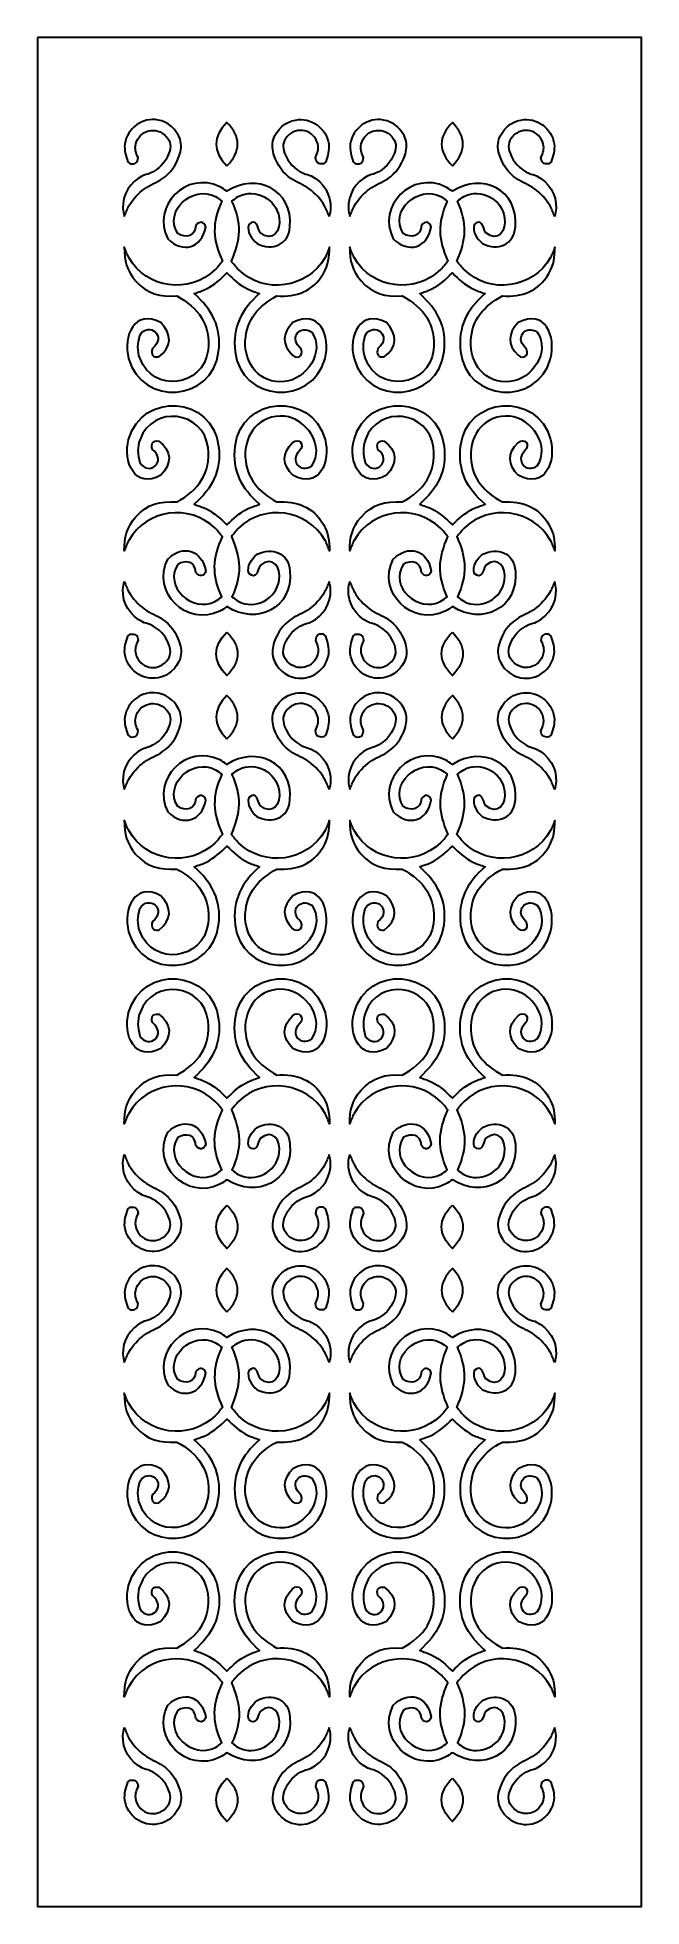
# Model space of a CAD drawing. Header units: centimetres. Extents: x 1.5 to 7.3, y -9 to 9.
import ezdxf

# ---------------------------------------------------------------- set-up
doc = ezdxf.new("R2010")
doc.units = ezdxf.units.CM
doc.header["$MEASUREMENT"] = 0
doc.layers.add('layer 1', color=7, linetype='Continuous')

msp = doc.modelspace()

# ---------------------------------------------------------------- linework, layer by layer
at = {"layer": 'layer 1', "color": 250, "lineweight": 30}
for points, knots in [([(1.50051, 9.00077), (1.50051, 9.00077), (7.31184, 9.00077), (7.31184, 9.00077), (7.31184, 9.00077), (7.31184, 9.00077), (7.31184, -9.0002), (7.31184, -9.0002), (7.31184, -9.0002), (7.31184, -9.0002), (1.50051, -9.0002), (1.50051, -9.0002), (1.50051, -9.0002), (1.50051, -9.0002), (1.50051, 9.00077), (1.50051, 9.00077)], [0, 0, 0, 0, 0.2, 0.2, 0.2, 0.2, 0.4, 0.4, 0.4, 0.4, 0.6, 0.6, 0.6, 0.6, 1, 1, 1, 1]), ([(2.33588, 7.27693), (2.33155, 7.30239), (2.32411, 7.32753), (2.32289, 7.35332), (2.32289, 7.35332), (2.31673, 7.48427), (2.39236, 7.60953), (2.51024, 7.66602), (2.51024, 7.66602), (2.53367, 7.67724), (2.56002, 7.68139), (2.58374, 7.69196), (2.58374, 7.69196), (2.66972, 7.73028), (2.73415, 7.79561), (2.76531, 7.88507), (2.76531, 7.88507), (2.78804, 7.95031), (2.78587, 7.99317), (2.73937, 8.04645), (2.73937, 8.04645), (2.64772, 8.15148), (2.47958, 8.10921), (2.44684, 7.9744), (2.44684, 7.9744), (2.43507, 7.92594), (2.44679, 7.88806), (2.46845, 7.84472), (2.46845, 7.84472), (2.46351, 7.79294), (2.44404, 7.7764), (2.39208, 7.78418), (2.39208, 7.78418), (2.39208, 7.78418), (2.36902, 7.80292), (2.36902, 7.80292), (2.36902, 7.80292), (2.35146, 7.86144), (2.33276, 7.91162), (2.34164, 7.9744), (2.34164, 7.9744), (2.36321, 8.12693), (2.50996, 8.23253), (2.66156, 8.20497), (2.66156, 8.20497), (2.75819, 8.1874), (2.84151, 8.11379), (2.87194, 8.02053), (2.87194, 8.02053), (2.89024, 7.96445), (2.88315, 7.91437), (2.86474, 7.85912), (2.86474, 7.85912), (2.83529, 7.77077), (2.78119, 7.69514), (2.70478, 7.64152), (2.70478, 7.64152), (2.6502, 7.60321), (2.58332, 7.58187), (2.52897, 7.54209), (2.52897, 7.54209), (2.47072, 7.49947), (2.4169, 7.44015), (2.38054, 7.37782), (2.38054, 7.37782), (2.36202, 7.34606), (2.35076, 7.31056), (2.33588, 7.27693)], [0, 0, 0, 0, 0.05555556, 0.05555556, 0.05555556, 0.05555556, 0.11111111, 0.11111111, 0.11111111, 0.11111111, 0.16666667, 0.16666667, 0.16666667, 0.16666667, 0.22222222, 0.22222222, 0.22222222, 0.22222222, 0.27777778, 0.27777778, 0.27777778, 0.27777778, 0.33333333, 0.33333333, 0.33333333, 0.33333333, 0.38888889, 0.38888889, 0.38888889, 0.38888889, 0.44444444, 0.44444444, 0.44444444, 0.44444444, 0.5, 0.5, 0.5, 0.5, 0.55555556, 0.55555556, 0.55555556, 0.55555556, 0.61111111, 0.61111111, 0.61111111, 0.61111111, 0.66666667, 0.66666667, 0.66666667, 0.66666667, 0.72222222, 0.72222222, 0.72222222, 0.72222222, 0.77777778, 0.77777778, 0.77777778, 0.77777778, 0.83333333, 0.83333333, 0.83333333, 0.83333333, 0.88888889, 0.88888889, 0.88888889, 0.88888889, 1, 1, 1, 1]), ([(3.32301, 7.76401), (3.18599, 7.90103), (3.18595, 8.04491), (3.32301, 8.18191), (3.32301, 8.18191), (3.45927, 8.04565), (3.45923, 7.90029), (3.32301, 7.76401)], [0, 0, 0, 0, 0.33333333, 0.33333333, 0.33333333, 0.33333333, 1, 1, 1, 1]), ([(4.30781, 7.27693), (4.31214, 7.30239), (4.31958, 7.32753), (4.3208, 7.35332), (4.3208, 7.35332), (4.32696, 7.48427), (4.25133, 7.60953), (4.13345, 7.66602), (4.13345, 7.66602), (4.11002, 7.67724), (4.08367, 7.68139), (4.05995, 7.69196), (4.05995, 7.69196), (3.97397, 7.73028), (3.90954, 7.79561), (3.87838, 7.88507), (3.87838, 7.88507), (3.85565, 7.95031), (3.85782, 7.99317), (3.90432, 8.04645), (3.90432, 8.04645), (3.99597, 8.15148), (4.16411, 8.10921), (4.19685, 7.9744), (4.19685, 7.9744), (4.20862, 7.92594), (4.1969, 7.88806), (4.17524, 7.84472), (4.17524, 7.84472), (4.18018, 7.79294), (4.19965, 7.7764), (4.25161, 7.78418), (4.25161, 7.78418), (4.25161, 7.78418), (4.27467, 7.80292), (4.27467, 7.80292), (4.27467, 7.80292), (4.29223, 7.86144), (4.31093, 7.91162), (4.30205, 7.9744), (4.30205, 7.9744), (4.28048, 8.12693), (4.13373, 8.23253), (3.98213, 8.20497), (3.98213, 8.20497), (3.8855, 8.1874), (3.80218, 8.11379), (3.77175, 8.02053), (3.77175, 8.02053), (3.75345, 7.96445), (3.76054, 7.91437), (3.77895, 7.85912), (3.77895, 7.85912), (3.8084, 7.77077), (3.8625, 7.69514), (3.93891, 7.64152), (3.93891, 7.64152), (3.99349, 7.60321), (4.06037, 7.58187), (4.11472, 7.54209), (4.11472, 7.54209), (4.17297, 7.49947), (4.22679, 7.44015), (4.26315, 7.37782), (4.26315, 7.37782), (4.28167, 7.34606), (4.29292, 7.31056), (4.30781, 7.27693)], [0, 0, 0, 0, 0.05555556, 0.05555556, 0.05555556, 0.05555556, 0.11111111, 0.11111111, 0.11111111, 0.11111111, 0.16666667, 0.16666667, 0.16666667, 0.16666667, 0.22222222, 0.22222222, 0.22222222, 0.22222222, 0.27777778, 0.27777778, 0.27777778, 0.27777778, 0.33333333, 0.33333333, 0.33333333, 0.33333333, 0.38888889, 0.38888889, 0.38888889, 0.38888889, 0.44444444, 0.44444444, 0.44444444, 0.44444444, 0.5, 0.5, 0.5, 0.5, 0.55555556, 0.55555556, 0.55555556, 0.55555556, 0.61111111, 0.61111111, 0.61111111, 0.61111111, 0.66666667, 0.66666667, 0.66666667, 0.66666667, 0.72222222, 0.72222222, 0.72222222, 0.72222222, 0.77777778, 0.77777778, 0.77777778, 0.77777778, 0.83333333, 0.83333333, 0.83333333, 0.83333333, 0.88888889, 0.88888889, 0.88888889, 0.88888889, 1, 1, 1, 1]), ([(4.50454, 7.27693), (4.50021, 7.30239), (4.49277, 7.32753), (4.49156, 7.35332), (4.49156, 7.35332), (4.48539, 7.48427), (4.56102, 7.60953), (4.67891, 7.66602), (4.67891, 7.66602), (4.70233, 7.67724), (4.72868, 7.68139), (4.7524, 7.69196), (4.7524, 7.69196), (4.83838, 7.73028), (4.90282, 7.79561), (4.93398, 7.88507), (4.93398, 7.88507), (4.9567, 7.95031), (4.95453, 7.99317), (4.90803, 8.04645), (4.90803, 8.04645), (4.81639, 8.15148), (4.64824, 8.10921), (4.6155, 7.9744), (4.6155, 7.9744), (4.60373, 7.92594), (4.61545, 7.88806), (4.63711, 7.84472), (4.63711, 7.84472), (4.63217, 7.79294), (4.6127, 7.7764), (4.56074, 7.78418), (4.56074, 7.78418), (4.56074, 7.78418), (4.53769, 7.80292), (4.53769, 7.80292), (4.53769, 7.80292), (4.52012, 7.86144), (4.50142, 7.91162), (4.5103, 7.9744), (4.5103, 7.9744), (4.53187, 8.12693), (4.67862, 8.23253), (4.83022, 8.20497), (4.83022, 8.20497), (4.92685, 8.1874), (5.01017, 8.11379), (5.0406, 8.02053), (5.0406, 8.02053), (5.05891, 7.96445), (5.05181, 7.91437), (5.0334, 7.85912), (5.0334, 7.85912), (5.00395, 7.77077), (4.94985, 7.69514), (4.87344, 7.64152), (4.87344, 7.64152), (4.81886, 7.60321), (4.75198, 7.58187), (4.69763, 7.54209), (4.69763, 7.54209), (4.63938, 7.49947), (4.58556, 7.44015), (4.5492, 7.37782), (4.5492, 7.37782), (4.53068, 7.34606), (4.51943, 7.31056), (4.50454, 7.27693)], [0, 0, 0, 0, 0.05555556, 0.05555556, 0.05555556, 0.05555556, 0.11111111, 0.11111111, 0.11111111, 0.11111111, 0.16666667, 0.16666667, 0.16666667, 0.16666667, 0.22222222, 0.22222222, 0.22222222, 0.22222222, 0.27777778, 0.27777778, 0.27777778, 0.27777778, 0.33333333, 0.33333333, 0.33333333, 0.33333333, 0.38888889, 0.38888889, 0.38888889, 0.38888889, 0.44444444, 0.44444444, 0.44444444, 0.44444444, 0.5, 0.5, 0.5, 0.5, 0.55555556, 0.55555556, 0.55555556, 0.55555556, 0.61111111, 0.61111111, 0.61111111, 0.61111111, 0.66666667, 0.66666667, 0.66666667, 0.66666667, 0.72222222, 0.72222222, 0.72222222, 0.72222222, 0.77777778, 0.77777778, 0.77777778, 0.77777778, 0.83333333, 0.83333333, 0.83333333, 0.83333333, 0.88888889, 0.88888889, 0.88888889, 0.88888889, 1, 1, 1, 1]), ([(5.49167, 7.76401), (5.35465, 7.90103), (5.35461, 8.04491), (5.49167, 8.18191), (5.49167, 8.18191), (5.62793, 8.04565), (5.6279, 7.90029), (5.49167, 7.76401)], [0, 0, 0, 0, 0.33333333, 0.33333333, 0.33333333, 0.33333333, 1, 1, 1, 1]), ([(6.47648, 7.27693), (6.4808, 7.30239), (6.48824, 7.32753), (6.48946, 7.35332), (6.48946, 7.35332), (6.49562, 7.48427), (6.42, 7.60953), (6.30211, 7.66602), (6.30211, 7.66602), (6.27869, 7.67724), (6.25233, 7.68139), (6.22861, 7.69196), (6.22861, 7.69196), (6.14263, 7.73028), (6.0782, 7.79561), (6.04704, 7.88507), (6.04704, 7.88507), (6.02431, 7.95031), (6.02649, 7.99317), (6.07298, 8.04645), (6.07298, 8.04645), (6.16463, 8.15148), (6.33277, 8.10921), (6.36552, 7.9744), (6.36552, 7.9744), (6.37728, 7.92594), (6.36556, 7.88806), (6.34391, 7.84472), (6.34391, 7.84472), (6.34885, 7.79294), (6.36832, 7.7764), (6.42027, 7.78418), (6.42027, 7.78418), (6.42027, 7.78418), (6.44333, 7.80292), (6.44333, 7.80292), (6.44333, 7.80292), (6.46089, 7.86144), (6.4796, 7.91162), (6.47072, 7.9744), (6.47072, 7.9744), (6.44915, 8.12693), (6.3024, 8.23253), (6.1508, 8.20497), (6.1508, 8.20497), (6.05416, 8.1874), (5.97085, 8.11379), (5.94041, 8.02053), (5.94041, 8.02053), (5.92211, 7.96445), (5.9292, 7.91437), (5.94762, 7.85912), (5.94762, 7.85912), (5.97706, 7.77077), (6.03117, 7.69514), (6.10758, 7.64152), (6.10758, 7.64152), (6.16215, 7.60321), (6.22903, 7.58187), (6.28339, 7.54209), (6.28339, 7.54209), (6.34164, 7.49947), (6.39545, 7.44015), (6.43181, 7.37782), (6.43181, 7.37782), (6.45034, 7.34606), (6.46159, 7.31056), (6.47648, 7.27693)], [0, 0, 0, 0, 0.05555556, 0.05555556, 0.05555556, 0.05555556, 0.11111111, 0.11111111, 0.11111111, 0.11111111, 0.16666667, 0.16666667, 0.16666667, 0.16666667, 0.22222222, 0.22222222, 0.22222222, 0.22222222, 0.27777778, 0.27777778, 0.27777778, 0.27777778, 0.33333333, 0.33333333, 0.33333333, 0.33333333, 0.38888889, 0.38888889, 0.38888889, 0.38888889, 0.44444444, 0.44444444, 0.44444444, 0.44444444, 0.5, 0.5, 0.5, 0.5, 0.55555556, 0.55555556, 0.55555556, 0.55555556, 0.61111111, 0.61111111, 0.61111111, 0.61111111, 0.66666667, 0.66666667, 0.66666667, 0.66666667, 0.72222222, 0.72222222, 0.72222222, 0.72222222, 0.77777778, 0.77777778, 0.77777778, 0.77777778, 0.83333333, 0.83333333, 0.83333333, 0.83333333, 0.88888889, 0.88888889, 0.88888889, 0.88888889, 1, 1, 1, 1]), ([(2.4843, 6.13128), (2.46654, 6.04736), (2.45647, 5.99155), (2.48719, 5.90793), (2.48719, 5.90793), (2.61071, 5.57175), (3.09879, 5.63378), (3.14142, 5.98719), (3.14142, 5.98719), (3.17089, 6.23153), (3.04811, 6.40087), (2.84024, 6.51029), (2.84024, 6.51029), (2.67921, 6.50222), (2.55646, 6.52947), (2.44539, 6.65583), (2.44539, 6.65583), (2.35651, 6.75695), (2.33803, 6.84891), (2.33588, 6.98008), (2.33588, 6.98008), (2.35028, 6.94693), (2.3613, 6.91209), (2.3791, 6.88064), (2.3791, 6.88064), (2.54984, 6.57891), (2.963, 6.52556), (3.2106, 6.76392), (3.2106, 6.76392), (3.23612, 6.78849), (3.25671, 6.81772), (3.27977, 6.84462), (3.27977, 6.84462), (3.18686, 7.05695), (3.17556, 7.21007), (3.27401, 7.42393), (3.27401, 7.42393), (3.25383, 7.43833), (3.23545, 7.45567), (3.21347, 7.46715), (3.21347, 7.46715), (2.9906, 7.58352), (2.71303, 7.32713), (2.85033, 7.11265), (2.85033, 7.11265), (2.92971, 7.0638), (3.01919, 7.08475), (3.0247, 7.18902), (3.0247, 7.18902), (3.05896, 7.23578), (3.10392, 7.23036), (3.11981, 7.17317), (3.11981, 7.17317), (3.08251, 6.97256), (2.89922, 6.91682), (2.75522, 7.06077), (2.75522, 7.06077), (2.59214, 7.37882), (2.9349, 7.71923), (3.25527, 7.56226), (3.25527, 7.56226), (3.27932, 7.55047), (3.30043, 7.53344), (3.32301, 7.51904), (3.32301, 7.51904), (3.61046, 7.70249), (3.95883, 7.53443), (3.92968, 7.1775), (3.92968, 7.1775), (3.9152, 7.00015), (3.76024, 6.94278), (3.61265, 7.01466), (3.61265, 7.01466), (3.56001, 7.06391), (3.51213, 7.12254), (3.53339, 7.19912), (3.53339, 7.19912), (3.61023, 7.26501), (3.61683, 7.17027), (3.64147, 7.12275), (3.64147, 7.12275), (3.76473, 7.02089), (3.84448, 7.13896), (3.82593, 7.26397), (3.82593, 7.26397), (3.79878, 7.44684), (3.59674, 7.55289), (3.43252, 7.46715), (3.43252, 7.46715), (3.41055, 7.45567), (3.39217, 7.43833), (3.37199, 7.42393), (3.37199, 7.42393), (3.46957, 7.21194), (3.45906, 7.0568), (3.36623, 6.84462), (3.36623, 6.84462), (3.38928, 6.81772), (3.40999, 6.78861), (3.43539, 6.76392), (3.43539, 6.76392), (3.68275, 6.52355), (4.09486, 6.58068), (4.2669, 6.88064), (4.2669, 6.88064), (4.28488, 6.91199), (4.29571, 6.94693), (4.31012, 6.98008), (4.31012, 6.98008), (4.3069, 6.88164), (4.30241, 6.81404), (4.25105, 6.72646), (4.25105, 6.72646), (4.14928, 6.55293), (3.99597, 6.50085), (3.80431, 6.51029), (3.80431, 6.51029), (3.62959, 6.41668), (3.5117, 6.28748), (3.50025, 6.07941), (3.50025, 6.07941), (3.48799, 5.85676), (3.64186, 5.66344), (3.87637, 5.68601), (3.87637, 5.68601), (4.08795, 5.70638), (4.27005, 5.97231), (4.14009, 6.16299), (4.14009, 6.16299), (4.02689, 6.23505), (3.92818, 6.11407), (4.01759, 6.02177), (4.01759, 6.02177), (4.08296, 5.95428), (4.01152, 5.88757), (3.95563, 5.93964), (3.95563, 5.93964), (3.84706, 6.04079), (3.85771, 6.15441), (3.95707, 6.25378), (3.95707, 6.25378), (4.21434, 6.39283), (4.32357, 6.12004), (4.2669, 5.90793), (4.2669, 5.90793), (4.142, 5.4405), (3.45704, 5.49199), (3.40227, 5.97421), (3.40227, 5.97421), (3.37511, 6.21327), (3.46279, 6.37802), (3.63715, 6.53335), (3.63715, 6.53335), (3.59824, 6.54824), (3.55764, 6.55929), (3.52043, 6.57802), (3.52043, 6.57802), (3.43807, 6.61946), (3.38891, 6.66944), (3.32301, 6.73222), (3.32301, 6.73222), (3.25709, 6.66945), (3.20887, 6.61994), (3.12557, 6.57802), (3.12557, 6.57802), (3.08835, 6.55929), (3.04775, 6.54824), (3.00885, 6.53335), (3.00885, 6.53335), (3.17979, 6.37823), (3.27266, 6.21293), (3.24373, 5.97421), (3.24373, 5.97421), (3.18524, 5.49161), (2.50658, 5.44078), (2.37767, 5.90793), (2.37767, 5.90793), (2.31835, 6.12291), (2.4372, 6.38982), (2.68893, 6.25378), (2.68893, 6.25378), (2.79577, 6.14324), (2.79542, 6.01669), (2.66876, 5.92379), (2.66876, 5.92379), (2.60929, 5.91716), (2.58852, 5.94969), (2.6068, 6.00447), (2.6068, 6.00447), (2.75121, 6.12004), (2.57334, 6.27114), (2.4843, 6.13128)], [0, 0, 0, 0, 0.02040816, 0.02040816, 0.02040816, 0.02040816, 0.04081633, 0.04081633, 0.04081633, 0.04081633, 0.06122449, 0.06122449, 0.06122449, 0.06122449, 0.08163265, 0.08163265, 0.08163265, 0.08163265, 0.10204082, 0.10204082, 0.10204082, 0.10204082, 0.12244898, 0.12244898, 0.12244898, 0.12244898, 0.14285714, 0.14285714, 0.14285714, 0.14285714, 0.16326531, 0.16326531, 0.16326531, 0.16326531, 0.18367347, 0.18367347, 0.18367347, 0.18367347, 0.20408163, 0.20408163, 0.20408163, 0.20408163, 0.2244898, 0.2244898, 0.2244898, 0.2244898, 0.24489796, 0.24489796, 0.24489796, 0.24489796, 0.26530612, 0.26530612, 0.26530612, 0.26530612, 0.28571429, 0.28571429, 0.28571429, 0.28571429, 0.30612245, 0.30612245, 0.30612245, 0.30612245, 0.32653061, 0.32653061, 0.32653061, 0.32653061, 0.34693878, 0.34693878, 0.34693878, 0.34693878, 0.36734694, 0.36734694, 0.36734694, 0.36734694, 0.3877551, 0.3877551, 0.3877551, 0.3877551, 0.40816327, 0.40816327, 0.40816327, 0.40816327, 0.42857143, 0.42857143, 0.42857143, 0.42857143, 0.44897959, 0.44897959, 0.44897959, 0.44897959, 0.46938776, 0.46938776, 0.46938776, 0.46938776, 0.48979592, 0.48979592, 0.48979592, 0.48979592, 0.51020408, 0.51020408, 0.51020408, 0.51020408, 0.53061224, 0.53061224, 0.53061224, 0.53061224, 0.55102041, 0.55102041, 0.55102041, 0.55102041, 0.57142857, 0.57142857, 0.57142857, 0.57142857, 0.59183673, 0.59183673, 0.59183673, 0.59183673, 0.6122449, 0.6122449, 0.6122449, 0.6122449, 0.63265306, 0.63265306, 0.63265306, 0.63265306, 0.65306122, 0.65306122, 0.65306122, 0.65306122, 0.67346939, 0.67346939, 0.67346939, 0.67346939, 0.69387755, 0.69387755, 0.69387755, 0.69387755, 0.71428571, 0.71428571, 0.71428571, 0.71428571, 0.73469388, 0.73469388, 0.73469388, 0.73469388, 0.75510204, 0.75510204, 0.75510204, 0.75510204, 0.7755102, 0.7755102, 0.7755102, 0.7755102, 0.79591837, 0.79591837, 0.79591837, 0.79591837, 0.81632653, 0.81632653, 0.81632653, 0.81632653, 0.83673469, 0.83673469, 0.83673469, 0.83673469, 0.85714286, 0.85714286, 0.85714286, 0.85714286, 0.87755102, 0.87755102, 0.87755102, 0.87755102, 0.89795918, 0.89795918, 0.89795918, 0.89795918, 0.91836735, 0.91836735, 0.91836735, 0.91836735, 0.93877551, 0.93877551, 0.93877551, 0.93877551, 0.95918367, 0.95918367, 0.95918367, 0.95918367, 1, 1, 1, 1]), ([(4.65296, 6.13128), (4.63521, 6.04736), (4.62513, 5.99155), (4.65585, 5.90793), (4.65585, 5.90793), (4.77937, 5.57175), (5.26745, 5.63378), (5.31008, 5.98719), (5.31008, 5.98719), (5.33956, 6.23153), (5.21677, 6.40087), (5.0089, 6.51029), (5.0089, 6.51029), (4.84787, 6.50222), (4.72512, 6.52947), (4.61406, 6.65583), (4.61406, 6.65583), (4.52517, 6.75695), (4.50669, 6.84891), (4.50454, 6.98008), (4.50454, 6.98008), (4.51895, 6.94693), (4.52996, 6.91209), (4.54776, 6.88064), (4.54776, 6.88064), (4.7185, 6.57891), (5.13166, 6.52556), (5.37926, 6.76392), (5.37926, 6.76392), (5.40479, 6.78849), (5.42537, 6.81772), (5.44843, 6.84462), (5.44843, 6.84462), (5.35552, 7.05695), (5.34423, 7.21007), (5.44267, 7.42393), (5.44267, 7.42393), (5.42249, 7.43833), (5.40411, 7.45567), (5.38213, 7.46715), (5.38213, 7.46715), (5.15926, 7.58352), (4.88169, 7.32713), (5.01899, 7.11265), (5.01899, 7.11265), (5.09837, 7.0638), (5.18785, 7.08475), (5.19336, 7.18902), (5.19336, 7.18902), (5.22763, 7.23578), (5.27259, 7.23036), (5.28847, 7.17317), (5.28847, 7.17317), (5.25117, 6.97256), (5.06788, 6.91682), (4.92388, 7.06077), (4.92388, 7.06077), (4.76081, 7.37882), (5.10356, 7.71923), (5.42393, 7.56226), (5.42393, 7.56226), (5.44798, 7.55047), (5.46909, 7.53344), (5.49167, 7.51904), (5.49167, 7.51904), (5.77912, 7.70249), (6.12749, 7.53443), (6.09835, 7.1775), (6.09835, 7.1775), (6.08386, 7.00015), (5.9289, 6.94278), (5.78131, 7.01466), (5.78131, 7.01466), (5.72867, 7.06391), (5.68079, 7.12254), (5.70206, 7.19912), (5.70206, 7.19912), (5.77889, 7.26501), (5.78549, 7.17027), (5.81013, 7.12275), (5.81013, 7.12275), (5.9334, 7.02089), (6.01314, 7.13896), (5.99459, 7.26397), (5.99459, 7.26397), (5.96744, 7.44684), (5.7654, 7.55289), (5.60119, 7.46715), (5.60119, 7.46715), (5.57921, 7.45567), (5.56083, 7.43833), (5.54065, 7.42393), (5.54065, 7.42393), (5.63823, 7.21194), (5.62772, 7.0568), (5.53489, 6.84462), (5.53489, 6.84462), (5.55795, 6.81772), (5.57865, 6.78861), (5.60406, 6.76392), (5.60406, 6.76392), (5.85142, 6.52355), (6.26352, 6.58068), (6.43556, 6.88064), (6.43556, 6.88064), (6.45354, 6.91199), (6.46438, 6.94693), (6.47878, 6.98008), (6.47878, 6.98008), (6.47557, 6.88164), (6.47107, 6.81404), (6.41971, 6.72646), (6.41971, 6.72646), (6.31794, 6.55293), (6.16464, 6.50085), (5.97298, 6.51029), (5.97298, 6.51029), (5.79825, 6.41668), (5.68036, 6.28748), (5.66891, 6.07941), (5.66891, 6.07941), (5.65665, 5.85676), (5.81052, 5.66344), (6.04503, 5.68601), (6.04503, 5.68601), (6.25661, 5.70638), (6.43871, 5.97231), (6.30875, 6.16299), (6.30875, 6.16299), (6.19555, 6.23505), (6.09684, 6.11407), (6.18625, 6.02177), (6.18625, 6.02177), (6.25162, 5.95428), (6.18018, 5.88757), (6.12429, 5.93964), (6.12429, 5.93964), (6.01572, 6.04079), (6.02637, 6.15441), (6.12573, 6.25378), (6.12573, 6.25378), (6.383, 6.39283), (6.49224, 6.12004), (6.43556, 5.90793), (6.43556, 5.90793), (6.31067, 5.4405), (5.62571, 5.49199), (5.57093, 5.97421), (5.57093, 5.97421), (5.54377, 6.21327), (5.63145, 6.37802), (5.80581, 6.53335), (5.80581, 6.53335), (5.76691, 6.54824), (5.7263, 6.55929), (5.68909, 6.57802), (5.68909, 6.57802), (5.60673, 6.61946), (5.55758, 6.66944), (5.49167, 6.73222), (5.49167, 6.73222), (5.42576, 6.66945), (5.37753, 6.61994), (5.29423, 6.57802), (5.29423, 6.57802), (5.25702, 6.55929), (5.21642, 6.54824), (5.17751, 6.53335), (5.17751, 6.53335), (5.34845, 6.37823), (5.44132, 6.21293), (5.41239, 5.97421), (5.41239, 5.97421), (5.3539, 5.49161), (4.67524, 5.44078), (4.54633, 5.90793), (4.54633, 5.90793), (4.48702, 6.12291), (4.60587, 6.38982), (4.85759, 6.25378), (4.85759, 6.25378), (4.96443, 6.14324), (4.96409, 6.01669), (4.83742, 5.92379), (4.83742, 5.92379), (4.77795, 5.91716), (4.75718, 5.94969), (4.77546, 6.00447), (4.77546, 6.00447), (4.91987, 6.12004), (4.742, 6.27114), (4.65296, 6.13128)], [0, 0, 0, 0, 0.02040816, 0.02040816, 0.02040816, 0.02040816, 0.04081633, 0.04081633, 0.04081633, 0.04081633, 0.06122449, 0.06122449, 0.06122449, 0.06122449, 0.08163265, 0.08163265, 0.08163265, 0.08163265, 0.10204082, 0.10204082, 0.10204082, 0.10204082, 0.12244898, 0.12244898, 0.12244898, 0.12244898, 0.14285714, 0.14285714, 0.14285714, 0.14285714, 0.16326531, 0.16326531, 0.16326531, 0.16326531, 0.18367347, 0.18367347, 0.18367347, 0.18367347, 0.20408163, 0.20408163, 0.20408163, 0.20408163, 0.2244898, 0.2244898, 0.2244898, 0.2244898, 0.24489796, 0.24489796, 0.24489796, 0.24489796, 0.26530612, 0.26530612, 0.26530612, 0.26530612, 0.28571429, 0.28571429, 0.28571429, 0.28571429, 0.30612245, 0.30612245, 0.30612245, 0.30612245, 0.32653061, 0.32653061, 0.32653061, 0.32653061, 0.34693878, 0.34693878, 0.34693878, 0.34693878, 0.36734694, 0.36734694, 0.36734694, 0.36734694, 0.3877551, 0.3877551, 0.3877551, 0.3877551, 0.40816327, 0.40816327, 0.40816327, 0.40816327, 0.42857143, 0.42857143, 0.42857143, 0.42857143, 0.44897959, 0.44897959, 0.44897959, 0.44897959, 0.46938776, 0.46938776, 0.46938776, 0.46938776, 0.48979592, 0.48979592, 0.48979592, 0.48979592, 0.51020408, 0.51020408, 0.51020408, 0.51020408, 0.53061224, 0.53061224, 0.53061224, 0.53061224, 0.55102041, 0.55102041, 0.55102041, 0.55102041, 0.57142857, 0.57142857, 0.57142857, 0.57142857, 0.59183673, 0.59183673, 0.59183673, 0.59183673, 0.6122449, 0.6122449, 0.6122449, 0.6122449, 0.63265306, 0.63265306, 0.63265306, 0.63265306, 0.65306122, 0.65306122, 0.65306122, 0.65306122, 0.67346939, 0.67346939, 0.67346939, 0.67346939, 0.69387755, 0.69387755, 0.69387755, 0.69387755, 0.71428571, 0.71428571, 0.71428571, 0.71428571, 0.73469388, 0.73469388, 0.73469388, 0.73469388, 0.75510204, 0.75510204, 0.75510204, 0.75510204, 0.7755102, 0.7755102, 0.7755102, 0.7755102, 0.79591837, 0.79591837, 0.79591837, 0.79591837, 0.81632653, 0.81632653, 0.81632653, 0.81632653, 0.83673469, 0.83673469, 0.83673469, 0.83673469, 0.85714286, 0.85714286, 0.85714286, 0.85714286, 0.87755102, 0.87755102, 0.87755102, 0.87755102, 0.89795918, 0.89795918, 0.89795918, 0.89795918, 0.91836735, 0.91836735, 0.91836735, 0.91836735, 0.93877551, 0.93877551, 0.93877551, 0.93877551, 0.95918367, 0.95918367, 0.95918367, 0.95918367, 1, 1, 1, 1]), ([(2.4843, 4.90637), (2.46654, 4.99029), (2.45647, 5.04611), (2.48719, 5.12972), (2.48719, 5.12972), (2.61071, 5.46591), (3.09879, 5.40388), (3.14142, 5.05046), (3.14142, 5.05046), (3.17089, 4.80613), (3.04811, 4.63678), (2.84024, 4.52736), (2.84024, 4.52736), (2.67921, 4.53543), (2.55646, 4.50819), (2.44539, 4.38183), (2.44539, 4.38183), (2.35651, 4.2807), (2.33803, 4.18874), (2.33588, 4.05757), (2.33588, 4.05757), (2.35028, 4.09072), (2.3613, 4.12556), (2.3791, 4.15702), (2.3791, 4.15702), (2.54984, 4.45874), (2.963, 4.51209), (3.2106, 4.27374), (3.2106, 4.27374), (3.23612, 4.24917), (3.25671, 4.21993), (3.27977, 4.19303), (3.27977, 4.19303), (3.18686, 3.9807), (3.17556, 3.82758), (3.27401, 3.61373), (3.27401, 3.61373), (3.25383, 3.59932), (3.23545, 3.58198), (3.21347, 3.57051), (3.21347, 3.57051), (2.9906, 3.45414), (2.71303, 3.71052), (2.85033, 3.925), (2.85033, 3.925), (2.92971, 3.97386), (3.01919, 3.95291), (3.0247, 3.84863), (3.0247, 3.84863), (3.05896, 3.80188), (3.10392, 3.8073), (3.11981, 3.86448), (3.11981, 3.86448), (3.08251, 4.0651), (2.89922, 4.12083), (2.75522, 3.97689), (2.75522, 3.97689), (2.59214, 3.65884), (2.9349, 3.31842), (3.25527, 3.4754), (3.25527, 3.4754), (3.27932, 3.48718), (3.30043, 3.50421), (3.32301, 3.51862), (3.32301, 3.51862), (3.61046, 3.33516), (3.95883, 3.50323), (3.92968, 3.86015), (3.92968, 3.86015), (3.9152, 4.0375), (3.76024, 4.09488), (3.61265, 4.023), (3.61265, 4.023), (3.56001, 3.97374), (3.51213, 3.91511), (3.53339, 3.83854), (3.53339, 3.83854), (3.61023, 3.77264), (3.61683, 3.86738), (3.64147, 3.91491), (3.64147, 3.91491), (3.76473, 4.01677), (3.84448, 3.89869), (3.82593, 3.77369), (3.82593, 3.77369), (3.79878, 3.59082), (3.59674, 3.48477), (3.43252, 3.57051), (3.43252, 3.57051), (3.41055, 3.58198), (3.39217, 3.59932), (3.37199, 3.61373), (3.37199, 3.61373), (3.46957, 3.82572), (3.45906, 3.98086), (3.36623, 4.19303), (3.36623, 4.19303), (3.38928, 4.21993), (3.40999, 4.24905), (3.43539, 4.27374), (3.43539, 4.27374), (3.68275, 4.51411), (4.09486, 4.45697), (4.2669, 4.15702), (4.2669, 4.15702), (4.28488, 4.12566), (4.29571, 4.09072), (4.31012, 4.05757), (4.31012, 4.05757), (4.3069, 4.15601), (4.30241, 4.22362), (4.25105, 4.3112), (4.25105, 4.3112), (4.14928, 4.48473), (3.99597, 4.53681), (3.80431, 4.52736), (3.80431, 4.52736), (3.62959, 4.62098), (3.5117, 4.75018), (3.50025, 4.95824), (3.50025, 4.95824), (3.48799, 5.1809), (3.64186, 5.37421), (3.87637, 5.35164), (3.87637, 5.35164), (4.08795, 5.33128), (4.27005, 5.06535), (4.14009, 4.87467), (4.14009, 4.87467), (4.02689, 4.80261), (3.92818, 4.92358), (4.01759, 5.01589), (4.01759, 5.01589), (4.08296, 5.08337), (4.01152, 5.15009), (3.95563, 5.09802), (3.95563, 5.09802), (3.84706, 4.99687), (3.85771, 4.88324), (3.95707, 4.78388), (3.95707, 4.78388), (4.21434, 4.64483), (4.32357, 4.91761), (4.2669, 5.12972), (4.2669, 5.12972), (4.142, 5.59716), (3.45704, 5.54567), (3.40227, 5.06344), (3.40227, 5.06344), (3.37511, 4.82438), (3.46279, 4.65964), (3.63715, 4.50431), (3.63715, 4.50431), (3.59824, 4.48942), (3.55764, 4.47837), (3.52043, 4.45964), (3.52043, 4.45964), (3.43807, 4.41819), (3.38891, 4.36822), (3.32301, 4.30544), (3.32301, 4.30544), (3.25709, 4.36821), (3.20887, 4.41772), (3.12557, 4.45964), (3.12557, 4.45964), (3.08835, 4.47837), (3.04775, 4.48942), (3.00885, 4.50431), (3.00885, 4.50431), (3.17979, 4.65942), (3.27266, 4.82473), (3.24373, 5.06344), (3.24373, 5.06344), (3.18524, 5.54604), (2.50658, 5.59688), (2.37767, 5.12972), (2.37767, 5.12972), (2.31835, 4.91475), (2.4372, 4.64783), (2.68893, 4.78388), (2.68893, 4.78388), (2.79577, 4.89442), (2.79542, 5.02096), (2.66876, 5.11387), (2.66876, 5.11387), (2.60929, 5.12049), (2.58852, 5.08797), (2.6068, 5.03319), (2.6068, 5.03319), (2.75121, 4.91761), (2.57334, 4.76652), (2.4843, 4.90637)], [0, 0, 0, 0, 0.02040816, 0.02040816, 0.02040816, 0.02040816, 0.04081633, 0.04081633, 0.04081633, 0.04081633, 0.06122449, 0.06122449, 0.06122449, 0.06122449, 0.08163265, 0.08163265, 0.08163265, 0.08163265, 0.10204082, 0.10204082, 0.10204082, 0.10204082, 0.12244898, 0.12244898, 0.12244898, 0.12244898, 0.14285714, 0.14285714, 0.14285714, 0.14285714, 0.16326531, 0.16326531, 0.16326531, 0.16326531, 0.18367347, 0.18367347, 0.18367347, 0.18367347, 0.20408163, 0.20408163, 0.20408163, 0.20408163, 0.2244898, 0.2244898, 0.2244898, 0.2244898, 0.24489796, 0.24489796, 0.24489796, 0.24489796, 0.26530612, 0.26530612, 0.26530612, 0.26530612, 0.28571429, 0.28571429, 0.28571429, 0.28571429, 0.30612245, 0.30612245, 0.30612245, 0.30612245, 0.32653061, 0.32653061, 0.32653061, 0.32653061, 0.34693878, 0.34693878, 0.34693878, 0.34693878, 0.36734694, 0.36734694, 0.36734694, 0.36734694, 0.3877551, 0.3877551, 0.3877551, 0.3877551, 0.40816327, 0.40816327, 0.40816327, 0.40816327, 0.42857143, 0.42857143, 0.42857143, 0.42857143, 0.44897959, 0.44897959, 0.44897959, 0.44897959, 0.46938776, 0.46938776, 0.46938776, 0.46938776, 0.48979592, 0.48979592, 0.48979592, 0.48979592, 0.51020408, 0.51020408, 0.51020408, 0.51020408, 0.53061224, 0.53061224, 0.53061224, 0.53061224, 0.55102041, 0.55102041, 0.55102041, 0.55102041, 0.57142857, 0.57142857, 0.57142857, 0.57142857, 0.59183673, 0.59183673, 0.59183673, 0.59183673, 0.6122449, 0.6122449, 0.6122449, 0.6122449, 0.63265306, 0.63265306, 0.63265306, 0.63265306, 0.65306122, 0.65306122, 0.65306122, 0.65306122, 0.67346939, 0.67346939, 0.67346939, 0.67346939, 0.69387755, 0.69387755, 0.69387755, 0.69387755, 0.71428571, 0.71428571, 0.71428571, 0.71428571, 0.73469388, 0.73469388, 0.73469388, 0.73469388, 0.75510204, 0.75510204, 0.75510204, 0.75510204, 0.7755102, 0.7755102, 0.7755102, 0.7755102, 0.79591837, 0.79591837, 0.79591837, 0.79591837, 0.81632653, 0.81632653, 0.81632653, 0.81632653, 0.83673469, 0.83673469, 0.83673469, 0.83673469, 0.85714286, 0.85714286, 0.85714286, 0.85714286, 0.87755102, 0.87755102, 0.87755102, 0.87755102, 0.89795918, 0.89795918, 0.89795918, 0.89795918, 0.91836735, 0.91836735, 0.91836735, 0.91836735, 0.93877551, 0.93877551, 0.93877551, 0.93877551, 0.95918367, 0.95918367, 0.95918367, 0.95918367, 1, 1, 1, 1]), ([(4.65296, 4.90637), (4.63521, 4.99029), (4.62513, 5.04611), (4.65585, 5.12972), (4.65585, 5.12972), (4.77937, 5.46591), (5.26745, 5.40388), (5.31008, 5.05046), (5.31008, 5.05046), (5.33956, 4.80613), (5.21677, 4.63678), (5.0089, 4.52736), (5.0089, 4.52736), (4.84787, 4.53543), (4.72512, 4.50819), (4.61406, 4.38183), (4.61406, 4.38183), (4.52517, 4.2807), (4.50669, 4.18874), (4.50454, 4.05757), (4.50454, 4.05757), (4.51895, 4.09072), (4.52996, 4.12556), (4.54776, 4.15702), (4.54776, 4.15702), (4.7185, 4.45874), (5.13166, 4.51209), (5.37926, 4.27374), (5.37926, 4.27374), (5.40479, 4.24917), (5.42537, 4.21993), (5.44843, 4.19303), (5.44843, 4.19303), (5.35552, 3.9807), (5.34423, 3.82758), (5.44267, 3.61373), (5.44267, 3.61373), (5.42249, 3.59932), (5.40411, 3.58198), (5.38213, 3.57051), (5.38213, 3.57051), (5.15926, 3.45414), (4.88169, 3.71052), (5.01899, 3.925), (5.01899, 3.925), (5.09837, 3.97386), (5.18785, 3.95291), (5.19336, 3.84863), (5.19336, 3.84863), (5.22763, 3.80188), (5.27259, 3.8073), (5.28847, 3.86448), (5.28847, 3.86448), (5.25117, 4.0651), (5.06788, 4.12083), (4.92388, 3.97689), (4.92388, 3.97689), (4.76081, 3.65884), (5.10356, 3.31842), (5.42393, 3.4754), (5.42393, 3.4754), (5.44798, 3.48718), (5.46909, 3.50421), (5.49167, 3.51862), (5.49167, 3.51862), (5.77912, 3.33516), (6.12749, 3.50323), (6.09835, 3.86015), (6.09835, 3.86015), (6.08386, 4.0375), (5.9289, 4.09488), (5.78131, 4.023), (5.78131, 4.023), (5.72867, 3.97374), (5.68079, 3.91511), (5.70206, 3.83854), (5.70206, 3.83854), (5.77889, 3.77264), (5.78549, 3.86738), (5.81013, 3.91491), (5.81013, 3.91491), (5.9334, 4.01677), (6.01314, 3.89869), (5.99459, 3.77369), (5.99459, 3.77369), (5.96744, 3.59082), (5.7654, 3.48477), (5.60119, 3.57051), (5.60119, 3.57051), (5.57921, 3.58198), (5.56083, 3.59932), (5.54065, 3.61373), (5.54065, 3.61373), (5.63823, 3.82572), (5.62772, 3.98086), (5.53489, 4.19303), (5.53489, 4.19303), (5.55795, 4.21993), (5.57865, 4.24905), (5.60406, 4.27374), (5.60406, 4.27374), (5.85142, 4.51411), (6.26352, 4.45697), (6.43556, 4.15702), (6.43556, 4.15702), (6.45354, 4.12566), (6.46438, 4.09072), (6.47878, 4.05757), (6.47878, 4.05757), (6.47557, 4.15601), (6.47107, 4.22362), (6.41971, 4.3112), (6.41971, 4.3112), (6.31794, 4.48473), (6.16464, 4.53681), (5.97298, 4.52736), (5.97298, 4.52736), (5.79825, 4.62098), (5.68036, 4.75018), (5.66891, 4.95824), (5.66891, 4.95824), (5.65665, 5.1809), (5.81052, 5.37421), (6.04503, 5.35164), (6.04503, 5.35164), (6.25661, 5.33128), (6.43871, 5.06535), (6.30875, 4.87467), (6.30875, 4.87467), (6.19555, 4.80261), (6.09684, 4.92358), (6.18625, 5.01589), (6.18625, 5.01589), (6.25162, 5.08337), (6.18018, 5.15009), (6.12429, 5.09802), (6.12429, 5.09802), (6.01572, 4.99687), (6.02637, 4.88324), (6.12573, 4.78388), (6.12573, 4.78388), (6.383, 4.64483), (6.49224, 4.91761), (6.43556, 5.12972), (6.43556, 5.12972), (6.31067, 5.59716), (5.62571, 5.54567), (5.57093, 5.06344), (5.57093, 5.06344), (5.54377, 4.82438), (5.63145, 4.65964), (5.80581, 4.50431), (5.80581, 4.50431), (5.76691, 4.48942), (5.7263, 4.47837), (5.68909, 4.45964), (5.68909, 4.45964), (5.60673, 4.41819), (5.55758, 4.36822), (5.49167, 4.30544), (5.49167, 4.30544), (5.42576, 4.36821), (5.37753, 4.41772), (5.29423, 4.45964), (5.29423, 4.45964), (5.25702, 4.47837), (5.21642, 4.48942), (5.17751, 4.50431), (5.17751, 4.50431), (5.34845, 4.65942), (5.44132, 4.82473), (5.41239, 5.06344), (5.41239, 5.06344), (5.3539, 5.54604), (4.67524, 5.59688), (4.54633, 5.12972), (4.54633, 5.12972), (4.48702, 4.91475), (4.60587, 4.64783), (4.85759, 4.78388), (4.85759, 4.78388), (4.96443, 4.89442), (4.96409, 5.02096), (4.83742, 5.11387), (4.83742, 5.11387), (4.77795, 5.12049), (4.75718, 5.08797), (4.77546, 5.03319), (4.77546, 5.03319), (4.91987, 4.91761), (4.742, 4.76652), (4.65296, 4.90637)], [0, 0, 0, 0, 0.02040816, 0.02040816, 0.02040816, 0.02040816, 0.04081633, 0.04081633, 0.04081633, 0.04081633, 0.06122449, 0.06122449, 0.06122449, 0.06122449, 0.08163265, 0.08163265, 0.08163265, 0.08163265, 0.10204082, 0.10204082, 0.10204082, 0.10204082, 0.12244898, 0.12244898, 0.12244898, 0.12244898, 0.14285714, 0.14285714, 0.14285714, 0.14285714, 0.16326531, 0.16326531, 0.16326531, 0.16326531, 0.18367347, 0.18367347, 0.18367347, 0.18367347, 0.20408163, 0.20408163, 0.20408163, 0.20408163, 0.2244898, 0.2244898, 0.2244898, 0.2244898, 0.24489796, 0.24489796, 0.24489796, 0.24489796, 0.26530612, 0.26530612, 0.26530612, 0.26530612, 0.28571429, 0.28571429, 0.28571429, 0.28571429, 0.30612245, 0.30612245, 0.30612245, 0.30612245, 0.32653061, 0.32653061, 0.32653061, 0.32653061, 0.34693878, 0.34693878, 0.34693878, 0.34693878, 0.36734694, 0.36734694, 0.36734694, 0.36734694, 0.3877551, 0.3877551, 0.3877551, 0.3877551, 0.40816327, 0.40816327, 0.40816327, 0.40816327, 0.42857143, 0.42857143, 0.42857143, 0.42857143, 0.44897959, 0.44897959, 0.44897959, 0.44897959, 0.46938776, 0.46938776, 0.46938776, 0.46938776, 0.48979592, 0.48979592, 0.48979592, 0.48979592, 0.51020408, 0.51020408, 0.51020408, 0.51020408, 0.53061224, 0.53061224, 0.53061224, 0.53061224, 0.55102041, 0.55102041, 0.55102041, 0.55102041, 0.57142857, 0.57142857, 0.57142857, 0.57142857, 0.59183673, 0.59183673, 0.59183673, 0.59183673, 0.6122449, 0.6122449, 0.6122449, 0.6122449, 0.63265306, 0.63265306, 0.63265306, 0.63265306, 0.65306122, 0.65306122, 0.65306122, 0.65306122, 0.67346939, 0.67346939, 0.67346939, 0.67346939, 0.69387755, 0.69387755, 0.69387755, 0.69387755, 0.71428571, 0.71428571, 0.71428571, 0.71428571, 0.73469388, 0.73469388, 0.73469388, 0.73469388, 0.75510204, 0.75510204, 0.75510204, 0.75510204, 0.7755102, 0.7755102, 0.7755102, 0.7755102, 0.79591837, 0.79591837, 0.79591837, 0.79591837, 0.81632653, 0.81632653, 0.81632653, 0.81632653, 0.83673469, 0.83673469, 0.83673469, 0.83673469, 0.85714286, 0.85714286, 0.85714286, 0.85714286, 0.87755102, 0.87755102, 0.87755102, 0.87755102, 0.89795918, 0.89795918, 0.89795918, 0.89795918, 0.91836735, 0.91836735, 0.91836735, 0.91836735, 0.93877551, 0.93877551, 0.93877551, 0.93877551, 0.95918367, 0.95918367, 0.95918367, 0.95918367, 1, 1, 1, 1]), ([(2.33588, 3.76073), (2.33155, 3.73526), (2.32411, 3.71013), (2.32289, 3.68434), (2.32289, 3.68434), (2.31673, 3.55339), (2.39236, 3.42812), (2.51024, 3.37164), (2.51024, 3.37164), (2.53367, 3.36042), (2.56002, 3.35627), (2.58374, 3.3457), (2.58374, 3.3457), (2.66972, 3.30738), (2.73415, 3.24204), (2.76531, 3.15259), (2.76531, 3.15259), (2.78804, 3.08734), (2.78587, 3.04449), (2.73937, 2.9912), (2.73937, 2.9912), (2.64772, 2.88618), (2.47958, 2.92844), (2.44684, 3.06326), (2.44684, 3.06326), (2.43507, 3.11171), (2.44679, 3.1496), (2.46845, 3.19294), (2.46845, 3.19294), (2.46351, 3.24471), (2.44404, 3.26126), (2.39208, 3.25347), (2.39208, 3.25347), (2.39208, 3.25347), (2.36902, 3.23473), (2.36902, 3.23473), (2.36902, 3.23473), (2.35146, 3.17621), (2.33276, 3.12604), (2.34164, 3.06326), (2.34164, 3.06326), (2.36321, 2.91072), (2.50996, 2.80512), (2.66156, 2.83269), (2.66156, 2.83269), (2.75819, 2.85025), (2.84151, 2.92387), (2.87194, 3.01713), (2.87194, 3.01713), (2.89024, 3.07321), (2.88315, 3.12328), (2.86474, 3.17853), (2.86474, 3.17853), (2.83529, 3.26689), (2.78119, 3.34251), (2.70478, 3.39614), (2.70478, 3.39614), (2.6502, 3.43444), (2.58332, 3.45579), (2.52897, 3.49556), (2.52897, 3.49556), (2.47072, 3.53819), (2.4169, 3.5975), (2.38054, 3.65984), (2.38054, 3.65984), (2.36202, 3.6916), (2.35076, 3.7271), (2.33588, 3.76073)], [0, 0, 0, 0, 0.05555556, 0.05555556, 0.05555556, 0.05555556, 0.11111111, 0.11111111, 0.11111111, 0.11111111, 0.16666667, 0.16666667, 0.16666667, 0.16666667, 0.22222222, 0.22222222, 0.22222222, 0.22222222, 0.27777778, 0.27777778, 0.27777778, 0.27777778, 0.33333333, 0.33333333, 0.33333333, 0.33333333, 0.38888889, 0.38888889, 0.38888889, 0.38888889, 0.44444444, 0.44444444, 0.44444444, 0.44444444, 0.5, 0.5, 0.5, 0.5, 0.55555556, 0.55555556, 0.55555556, 0.55555556, 0.61111111, 0.61111111, 0.61111111, 0.61111111, 0.66666667, 0.66666667, 0.66666667, 0.66666667, 0.72222222, 0.72222222, 0.72222222, 0.72222222, 0.77777778, 0.77777778, 0.77777778, 0.77777778, 0.83333333, 0.83333333, 0.83333333, 0.83333333, 0.88888889, 0.88888889, 0.88888889, 0.88888889, 1, 1, 1, 1]), ([(4.30781, 3.76073), (4.31214, 3.73526), (4.31958, 3.71013), (4.3208, 3.68434), (4.3208, 3.68434), (4.32696, 3.55339), (4.25133, 3.42812), (4.13345, 3.37164), (4.13345, 3.37164), (4.11002, 3.36042), (4.08367, 3.35627), (4.05995, 3.3457), (4.05995, 3.3457), (3.97397, 3.30738), (3.90954, 3.24204), (3.87838, 3.15259), (3.87838, 3.15259), (3.85565, 3.08734), (3.85782, 3.04449), (3.90432, 2.9912), (3.90432, 2.9912), (3.99597, 2.88618), (4.16411, 2.92844), (4.19685, 3.06326), (4.19685, 3.06326), (4.20862, 3.11171), (4.1969, 3.1496), (4.17524, 3.19294), (4.17524, 3.19294), (4.18018, 3.24471), (4.19965, 3.26126), (4.25161, 3.25347), (4.25161, 3.25347), (4.25161, 3.25347), (4.27467, 3.23473), (4.27467, 3.23473), (4.27467, 3.23473), (4.29223, 3.17621), (4.31093, 3.12604), (4.30205, 3.06326), (4.30205, 3.06326), (4.28048, 2.91072), (4.13373, 2.80512), (3.98213, 2.83269), (3.98213, 2.83269), (3.8855, 2.85025), (3.80218, 2.92387), (3.77175, 3.01713), (3.77175, 3.01713), (3.75345, 3.07321), (3.76054, 3.12328), (3.77895, 3.17853), (3.77895, 3.17853), (3.8084, 3.26689), (3.8625, 3.34251), (3.93891, 3.39614), (3.93891, 3.39614), (3.99349, 3.43444), (4.06037, 3.45579), (4.11472, 3.49556), (4.11472, 3.49556), (4.17297, 3.53819), (4.22679, 3.5975), (4.26315, 3.65984), (4.26315, 3.65984), (4.28167, 3.6916), (4.29292, 3.7271), (4.30781, 3.76073)], [0, 0, 0, 0, 0.05555556, 0.05555556, 0.05555556, 0.05555556, 0.11111111, 0.11111111, 0.11111111, 0.11111111, 0.16666667, 0.16666667, 0.16666667, 0.16666667, 0.22222222, 0.22222222, 0.22222222, 0.22222222, 0.27777778, 0.27777778, 0.27777778, 0.27777778, 0.33333333, 0.33333333, 0.33333333, 0.33333333, 0.38888889, 0.38888889, 0.38888889, 0.38888889, 0.44444444, 0.44444444, 0.44444444, 0.44444444, 0.5, 0.5, 0.5, 0.5, 0.55555556, 0.55555556, 0.55555556, 0.55555556, 0.61111111, 0.61111111, 0.61111111, 0.61111111, 0.66666667, 0.66666667, 0.66666667, 0.66666667, 0.72222222, 0.72222222, 0.72222222, 0.72222222, 0.77777778, 0.77777778, 0.77777778, 0.77777778, 0.83333333, 0.83333333, 0.83333333, 0.83333333, 0.88888889, 0.88888889, 0.88888889, 0.88888889, 1, 1, 1, 1]), ([(4.50454, 3.76073), (4.50021, 3.73526), (4.49277, 3.71013), (4.49156, 3.68434), (4.49156, 3.68434), (4.48539, 3.55339), (4.56102, 3.42812), (4.67891, 3.37164), (4.67891, 3.37164), (4.70233, 3.36042), (4.72868, 3.35627), (4.7524, 3.3457), (4.7524, 3.3457), (4.83838, 3.30738), (4.90282, 3.24204), (4.93398, 3.15259), (4.93398, 3.15259), (4.9567, 3.08734), (4.95453, 3.04449), (4.90803, 2.9912), (4.90803, 2.9912), (4.81639, 2.88618), (4.64824, 2.92844), (4.6155, 3.06326), (4.6155, 3.06326), (4.60373, 3.11171), (4.61545, 3.1496), (4.63711, 3.19294), (4.63711, 3.19294), (4.63217, 3.24471), (4.6127, 3.26126), (4.56074, 3.25347), (4.56074, 3.25347), (4.56074, 3.25347), (4.53769, 3.23473), (4.53769, 3.23473), (4.53769, 3.23473), (4.52012, 3.17621), (4.50142, 3.12604), (4.5103, 3.06326), (4.5103, 3.06326), (4.53187, 2.91072), (4.67862, 2.80512), (4.83022, 2.83269), (4.83022, 2.83269), (4.92685, 2.85025), (5.01017, 2.92387), (5.0406, 3.01713), (5.0406, 3.01713), (5.05891, 3.07321), (5.05181, 3.12328), (5.0334, 3.17853), (5.0334, 3.17853), (5.00395, 3.26689), (4.94985, 3.34251), (4.87344, 3.39614), (4.87344, 3.39614), (4.81886, 3.43444), (4.75198, 3.45579), (4.69763, 3.49556), (4.69763, 3.49556), (4.63938, 3.53819), (4.58556, 3.5975), (4.5492, 3.65984), (4.5492, 3.65984), (4.53068, 3.6916), (4.51943, 3.7271), (4.50454, 3.76073)], [0, 0, 0, 0, 0.05555556, 0.05555556, 0.05555556, 0.05555556, 0.11111111, 0.11111111, 0.11111111, 0.11111111, 0.16666667, 0.16666667, 0.16666667, 0.16666667, 0.22222222, 0.22222222, 0.22222222, 0.22222222, 0.27777778, 0.27777778, 0.27777778, 0.27777778, 0.33333333, 0.33333333, 0.33333333, 0.33333333, 0.38888889, 0.38888889, 0.38888889, 0.38888889, 0.44444444, 0.44444444, 0.44444444, 0.44444444, 0.5, 0.5, 0.5, 0.5, 0.55555556, 0.55555556, 0.55555556, 0.55555556, 0.61111111, 0.61111111, 0.61111111, 0.61111111, 0.66666667, 0.66666667, 0.66666667, 0.66666667, 0.72222222, 0.72222222, 0.72222222, 0.72222222, 0.77777778, 0.77777778, 0.77777778, 0.77777778, 0.83333333, 0.83333333, 0.83333333, 0.83333333, 0.88888889, 0.88888889, 0.88888889, 0.88888889, 1, 1, 1, 1]), ([(6.47648, 3.76073), (6.4808, 3.73526), (6.48824, 3.71013), (6.48946, 3.68434), (6.48946, 3.68434), (6.49562, 3.55339), (6.42, 3.42812), (6.30211, 3.37164), (6.30211, 3.37164), (6.27869, 3.36042), (6.25233, 3.35627), (6.22861, 3.3457), (6.22861, 3.3457), (6.14263, 3.30738), (6.0782, 3.24204), (6.04704, 3.15259), (6.04704, 3.15259), (6.02431, 3.08734), (6.02649, 3.04449), (6.07298, 2.9912), (6.07298, 2.9912), (6.16463, 2.88618), (6.33277, 2.92844), (6.36552, 3.06326), (6.36552, 3.06326), (6.37728, 3.11171), (6.36556, 3.1496), (6.34391, 3.19294), (6.34391, 3.19294), (6.34885, 3.24471), (6.36832, 3.26126), (6.42027, 3.25347), (6.42027, 3.25347), (6.42027, 3.25347), (6.44333, 3.23473), (6.44333, 3.23473), (6.44333, 3.23473), (6.46089, 3.17621), (6.4796, 3.12604), (6.47072, 3.06326), (6.47072, 3.06326), (6.44915, 2.91072), (6.3024, 2.80512), (6.1508, 2.83269), (6.1508, 2.83269), (6.05416, 2.85025), (5.97085, 2.92387), (5.94041, 3.01713), (5.94041, 3.01713), (5.92211, 3.07321), (5.9292, 3.12328), (5.94762, 3.17853), (5.94762, 3.17853), (5.97706, 3.26689), (6.03117, 3.34251), (6.10758, 3.39614), (6.10758, 3.39614), (6.16215, 3.43444), (6.22903, 3.45579), (6.28339, 3.49556), (6.28339, 3.49556), (6.34164, 3.53819), (6.39545, 3.5975), (6.43181, 3.65984), (6.43181, 3.65984), (6.45034, 3.6916), (6.46159, 3.7271), (6.47648, 3.76073)], [0, 0, 0, 0, 0.05555556, 0.05555556, 0.05555556, 0.05555556, 0.11111111, 0.11111111, 0.11111111, 0.11111111, 0.16666667, 0.16666667, 0.16666667, 0.16666667, 0.22222222, 0.22222222, 0.22222222, 0.22222222, 0.27777778, 0.27777778, 0.27777778, 0.27777778, 0.33333333, 0.33333333, 0.33333333, 0.33333333, 0.38888889, 0.38888889, 0.38888889, 0.38888889, 0.44444444, 0.44444444, 0.44444444, 0.44444444, 0.5, 0.5, 0.5, 0.5, 0.55555556, 0.55555556, 0.55555556, 0.55555556, 0.61111111, 0.61111111, 0.61111111, 0.61111111, 0.66666667, 0.66666667, 0.66666667, 0.66666667, 0.72222222, 0.72222222, 0.72222222, 0.72222222, 0.77777778, 0.77777778, 0.77777778, 0.77777778, 0.83333333, 0.83333333, 0.83333333, 0.83333333, 0.88888889, 0.88888889, 0.88888889, 0.88888889, 1, 1, 1, 1]), ([(3.32301, 3.27364), (3.18599, 3.13662), (3.18595, 2.99275), (3.32301, 2.85574), (3.32301, 2.85574), (3.45927, 2.992), (3.45923, 3.13737), (3.32301, 3.27364)], [0, 0, 0, 0, 0.33333333, 0.33333333, 0.33333333, 0.33333333, 1, 1, 1, 1]), ([(5.49167, 3.27364), (5.35465, 3.13662), (5.35461, 2.99275), (5.49167, 2.85574), (5.49167, 2.85574), (5.62793, 2.992), (5.6279, 3.13737), (5.49167, 3.27364)], [0, 0, 0, 0, 0.33333333, 0.33333333, 0.33333333, 0.33333333, 1, 1, 1, 1]), ([(2.33588, 1.75767), (2.33155, 1.78313), (2.32411, 1.80827), (2.32289, 1.83406), (2.32289, 1.83406), (2.31673, 1.96501), (2.39236, 2.09027), (2.51024, 2.14676), (2.51024, 2.14676), (2.53367, 2.15798), (2.56002, 2.16213), (2.58374, 2.1727), (2.58374, 2.1727), (2.66972, 2.21102), (2.73415, 2.27636), (2.76531, 2.36581), (2.76531, 2.36581), (2.78804, 2.43105), (2.78587, 2.47391), (2.73937, 2.52719), (2.73937, 2.52719), (2.64772, 2.63222), (2.47958, 2.58996), (2.44684, 2.45514), (2.44684, 2.45514), (2.43507, 2.40668), (2.44679, 2.3688), (2.46845, 2.32546), (2.46845, 2.32546), (2.46351, 2.27368), (2.44404, 2.25714), (2.39208, 2.26492), (2.39208, 2.26492), (2.39208, 2.26492), (2.36902, 2.28366), (2.36902, 2.28366), (2.36902, 2.28366), (2.35146, 2.34219), (2.33276, 2.39236), (2.34164, 2.45514), (2.34164, 2.45514), (2.36321, 2.60767), (2.50996, 2.71327), (2.66156, 2.68571), (2.66156, 2.68571), (2.75819, 2.66814), (2.84151, 2.59453), (2.87194, 2.50127), (2.87194, 2.50127), (2.89024, 2.44519), (2.88315, 2.39511), (2.86474, 2.33987), (2.86474, 2.33987), (2.83529, 2.25151), (2.78119, 2.17589), (2.70478, 2.12226), (2.70478, 2.12226), (2.6502, 2.08395), (2.58332, 2.06261), (2.52897, 2.02283), (2.52897, 2.02283), (2.47072, 1.98021), (2.4169, 1.9209), (2.38054, 1.85856), (2.38054, 1.85856), (2.36202, 1.8268), (2.35076, 1.7913), (2.33588, 1.75767)], [0, 0, 0, 0, 0.05555556, 0.05555556, 0.05555556, 0.05555556, 0.11111111, 0.11111111, 0.11111111, 0.11111111, 0.16666667, 0.16666667, 0.16666667, 0.16666667, 0.22222222, 0.22222222, 0.22222222, 0.22222222, 0.27777778, 0.27777778, 0.27777778, 0.27777778, 0.33333333, 0.33333333, 0.33333333, 0.33333333, 0.38888889, 0.38888889, 0.38888889, 0.38888889, 0.44444444, 0.44444444, 0.44444444, 0.44444444, 0.5, 0.5, 0.5, 0.5, 0.55555556, 0.55555556, 0.55555556, 0.55555556, 0.61111111, 0.61111111, 0.61111111, 0.61111111, 0.66666667, 0.66666667, 0.66666667, 0.66666667, 0.72222222, 0.72222222, 0.72222222, 0.72222222, 0.77777778, 0.77777778, 0.77777778, 0.77777778, 0.83333333, 0.83333333, 0.83333333, 0.83333333, 0.88888889, 0.88888889, 0.88888889, 0.88888889, 1, 1, 1, 1]), ([(4.30781, 1.75767), (4.31214, 1.78313), (4.31958, 1.80827), (4.3208, 1.83406), (4.3208, 1.83406), (4.32696, 1.96501), (4.25133, 2.09027), (4.13345, 2.14676), (4.13345, 2.14676), (4.11002, 2.15798), (4.08367, 2.16213), (4.05995, 2.1727), (4.05995, 2.1727), (3.97397, 2.21102), (3.90954, 2.27636), (3.87838, 2.36581), (3.87838, 2.36581), (3.85565, 2.43105), (3.85782, 2.47391), (3.90432, 2.52719), (3.90432, 2.52719), (3.99597, 2.63222), (4.16411, 2.58996), (4.19685, 2.45514), (4.19685, 2.45514), (4.20862, 2.40668), (4.1969, 2.3688), (4.17524, 2.32546), (4.17524, 2.32546), (4.18018, 2.27368), (4.19965, 2.25714), (4.25161, 2.26492), (4.25161, 2.26492), (4.25161, 2.26492), (4.27467, 2.28366), (4.27467, 2.28366), (4.27467, 2.28366), (4.29223, 2.34219), (4.31093, 2.39236), (4.30205, 2.45514), (4.30205, 2.45514), (4.28048, 2.60767), (4.13373, 2.71327), (3.98213, 2.68571), (3.98213, 2.68571), (3.8855, 2.66814), (3.80218, 2.59453), (3.77175, 2.50127), (3.77175, 2.50127), (3.75345, 2.44519), (3.76054, 2.39511), (3.77895, 2.33987), (3.77895, 2.33987), (3.8084, 2.25151), (3.8625, 2.17589), (3.93891, 2.12226), (3.93891, 2.12226), (3.99349, 2.08395), (4.06037, 2.06261), (4.11472, 2.02283), (4.11472, 2.02283), (4.17297, 1.98021), (4.22679, 1.9209), (4.26315, 1.85856), (4.26315, 1.85856), (4.28167, 1.8268), (4.29292, 1.7913), (4.30781, 1.75767)], [0, 0, 0, 0, 0.05555556, 0.05555556, 0.05555556, 0.05555556, 0.11111111, 0.11111111, 0.11111111, 0.11111111, 0.16666667, 0.16666667, 0.16666667, 0.16666667, 0.22222222, 0.22222222, 0.22222222, 0.22222222, 0.27777778, 0.27777778, 0.27777778, 0.27777778, 0.33333333, 0.33333333, 0.33333333, 0.33333333, 0.38888889, 0.38888889, 0.38888889, 0.38888889, 0.44444444, 0.44444444, 0.44444444, 0.44444444, 0.5, 0.5, 0.5, 0.5, 0.55555556, 0.55555556, 0.55555556, 0.55555556, 0.61111111, 0.61111111, 0.61111111, 0.61111111, 0.66666667, 0.66666667, 0.66666667, 0.66666667, 0.72222222, 0.72222222, 0.72222222, 0.72222222, 0.77777778, 0.77777778, 0.77777778, 0.77777778, 0.83333333, 0.83333333, 0.83333333, 0.83333333, 0.88888889, 0.88888889, 0.88888889, 0.88888889, 1, 1, 1, 1]), ([(4.50454, 1.75767), (4.50021, 1.78313), (4.49277, 1.80827), (4.49156, 1.83406), (4.49156, 1.83406), (4.48539, 1.96501), (4.56102, 2.09027), (4.67891, 2.14676), (4.67891, 2.14676), (4.70233, 2.15798), (4.72868, 2.16213), (4.7524, 2.1727), (4.7524, 2.1727), (4.83838, 2.21102), (4.90282, 2.27636), (4.93398, 2.36581), (4.93398, 2.36581), (4.9567, 2.43105), (4.95453, 2.47391), (4.90803, 2.52719), (4.90803, 2.52719), (4.81639, 2.63222), (4.64824, 2.58996), (4.6155, 2.45514), (4.6155, 2.45514), (4.60373, 2.40668), (4.61545, 2.3688), (4.63711, 2.32546), (4.63711, 2.32546), (4.63217, 2.27368), (4.6127, 2.25714), (4.56074, 2.26492), (4.56074, 2.26492), (4.56074, 2.26492), (4.53769, 2.28366), (4.53769, 2.28366), (4.53769, 2.28366), (4.52012, 2.34219), (4.50142, 2.39236), (4.5103, 2.45514), (4.5103, 2.45514), (4.53187, 2.60767), (4.67862, 2.71327), (4.83022, 2.68571), (4.83022, 2.68571), (4.92685, 2.66814), (5.01017, 2.59453), (5.0406, 2.50127), (5.0406, 2.50127), (5.05891, 2.44519), (5.05181, 2.39511), (5.0334, 2.33987), (5.0334, 2.33987), (5.00395, 2.25151), (4.94985, 2.17589), (4.87344, 2.12226), (4.87344, 2.12226), (4.81886, 2.08395), (4.75198, 2.06261), (4.69763, 2.02283), (4.69763, 2.02283), (4.63938, 1.98021), (4.58556, 1.9209), (4.5492, 1.85856), (4.5492, 1.85856), (4.53068, 1.8268), (4.51943, 1.7913), (4.50454, 1.75767)], [0, 0, 0, 0, 0.05555556, 0.05555556, 0.05555556, 0.05555556, 0.11111111, 0.11111111, 0.11111111, 0.11111111, 0.16666667, 0.16666667, 0.16666667, 0.16666667, 0.22222222, 0.22222222, 0.22222222, 0.22222222, 0.27777778, 0.27777778, 0.27777778, 0.27777778, 0.33333333, 0.33333333, 0.33333333, 0.33333333, 0.38888889, 0.38888889, 0.38888889, 0.38888889, 0.44444444, 0.44444444, 0.44444444, 0.44444444, 0.5, 0.5, 0.5, 0.5, 0.55555556, 0.55555556, 0.55555556, 0.55555556, 0.61111111, 0.61111111, 0.61111111, 0.61111111, 0.66666667, 0.66666667, 0.66666667, 0.66666667, 0.72222222, 0.72222222, 0.72222222, 0.72222222, 0.77777778, 0.77777778, 0.77777778, 0.77777778, 0.83333333, 0.83333333, 0.83333333, 0.83333333, 0.88888889, 0.88888889, 0.88888889, 0.88888889, 1, 1, 1, 1]), ([(6.47648, 1.75767), (6.4808, 1.78313), (6.48824, 1.80827), (6.48946, 1.83406), (6.48946, 1.83406), (6.49562, 1.96501), (6.42, 2.09027), (6.30211, 2.14676), (6.30211, 2.14676), (6.27869, 2.15798), (6.25233, 2.16213), (6.22861, 2.1727), (6.22861, 2.1727), (6.14263, 2.21102), (6.0782, 2.27636), (6.04704, 2.36581), (6.04704, 2.36581), (6.02431, 2.43105), (6.02649, 2.47391), (6.07298, 2.52719), (6.07298, 2.52719), (6.16463, 2.63222), (6.33277, 2.58996), (6.36552, 2.45514), (6.36552, 2.45514), (6.37728, 2.40668), (6.36556, 2.3688), (6.34391, 2.32546), (6.34391, 2.32546), (6.34885, 2.27368), (6.36832, 2.25714), (6.42027, 2.26492), (6.42027, 2.26492), (6.42027, 2.26492), (6.44333, 2.28366), (6.44333, 2.28366), (6.44333, 2.28366), (6.46089, 2.34219), (6.4796, 2.39236), (6.47072, 2.45514), (6.47072, 2.45514), (6.44915, 2.60767), (6.3024, 2.71327), (6.1508, 2.68571), (6.1508, 2.68571), (6.05416, 2.66814), (5.97085, 2.59453), (5.94041, 2.50127), (5.94041, 2.50127), (5.92211, 2.44519), (5.9292, 2.39511), (5.94762, 2.33987), (5.94762, 2.33987), (5.97706, 2.25151), (6.03117, 2.17589), (6.10758, 2.12226), (6.10758, 2.12226), (6.16215, 2.08395), (6.22903, 2.06261), (6.28339, 2.02283), (6.28339, 2.02283), (6.34164, 1.98021), (6.39545, 1.9209), (6.43181, 1.85856), (6.43181, 1.85856), (6.45034, 1.8268), (6.46159, 1.7913), (6.47648, 1.75767)], [0, 0, 0, 0, 0.05555556, 0.05555556, 0.05555556, 0.05555556, 0.11111111, 0.11111111, 0.11111111, 0.11111111, 0.16666667, 0.16666667, 0.16666667, 0.16666667, 0.22222222, 0.22222222, 0.22222222, 0.22222222, 0.27777778, 0.27777778, 0.27777778, 0.27777778, 0.33333333, 0.33333333, 0.33333333, 0.33333333, 0.38888889, 0.38888889, 0.38888889, 0.38888889, 0.44444444, 0.44444444, 0.44444444, 0.44444444, 0.5, 0.5, 0.5, 0.5, 0.55555556, 0.55555556, 0.55555556, 0.55555556, 0.61111111, 0.61111111, 0.61111111, 0.61111111, 0.66666667, 0.66666667, 0.66666667, 0.66666667, 0.72222222, 0.72222222, 0.72222222, 0.72222222, 0.77777778, 0.77777778, 0.77777778, 0.77777778, 0.83333333, 0.83333333, 0.83333333, 0.83333333, 0.88888889, 0.88888889, 0.88888889, 0.88888889, 1, 1, 1, 1]), ([(3.32301, 2.24476), (3.18599, 2.38177), (3.18595, 2.52565), (3.32301, 2.66266), (3.32301, 2.66266), (3.45927, 2.52639), (3.45923, 2.38103), (3.32301, 2.24476)], [0, 0, 0, 0, 0.33333333, 0.33333333, 0.33333333, 0.33333333, 1, 1, 1, 1]), ([(5.49167, 2.24476), (5.35465, 2.38177), (5.35461, 2.52565), (5.49167, 2.66266), (5.49167, 2.66266), (5.62793, 2.52639), (5.6279, 2.38103), (5.49167, 2.24476)], [0, 0, 0, 0, 0.33333333, 0.33333333, 0.33333333, 0.33333333, 1, 1, 1, 1]), ([(2.4843, 0.61202), (2.46654, 0.5281), (2.45647, 0.47229), (2.48719, 0.38868), (2.48719, 0.38868), (2.61071, 0.05249), (3.09879, 0.11452), (3.14142, 0.46793), (3.14142, 0.46793), (3.17089, 0.71227), (3.04811, 0.88161), (2.84024, 0.99104), (2.84024, 0.99104), (2.67921, 0.98296), (2.55646, 1.01021), (2.44539, 1.13657), (2.44539, 1.13657), (2.35651, 1.23769), (2.33803, 1.32966), (2.33588, 1.46082), (2.33588, 1.46082), (2.35028, 1.42768), (2.3613, 1.39284), (2.3791, 1.36138), (2.3791, 1.36138), (2.54984, 1.05966), (2.963, 1.00631), (3.2106, 1.24466), (3.2106, 1.24466), (3.23612, 1.26923), (3.25671, 1.29846), (3.27977, 1.32536), (3.27977, 1.32536), (3.18686, 1.53769), (3.17556, 1.69082), (3.27401, 1.90467), (3.27401, 1.90467), (3.25383, 1.91908), (3.23545, 1.93642), (3.21347, 1.94789), (3.21347, 1.94789), (2.9906, 2.06426), (2.71303, 1.80787), (2.85033, 1.5934), (2.85033, 1.5934), (2.92971, 1.54454), (3.01919, 1.56549), (3.0247, 1.66977), (3.0247, 1.66977), (3.05896, 1.71652), (3.10392, 1.7111), (3.11981, 1.65391), (3.11981, 1.65391), (3.08251, 1.4533), (2.89922, 1.39757), (2.75522, 1.54151), (2.75522, 1.54151), (2.59214, 1.85956), (2.9349, 2.19997), (3.25527, 2.043), (3.25527, 2.043), (3.27932, 2.03121), (3.30043, 2.01418), (3.32301, 1.99978), (3.32301, 1.99978), (3.61046, 2.18323), (3.95883, 2.01517), (3.92968, 1.65825), (3.92968, 1.65825), (3.9152, 1.48089), (3.76024, 1.42352), (3.61265, 1.4954), (3.61265, 1.4954), (3.56001, 1.54465), (3.51213, 1.60328), (3.53339, 1.67986), (3.53339, 1.67986), (3.61023, 1.74575), (3.61683, 1.65101), (3.64147, 1.60349), (3.64147, 1.60349), (3.76473, 1.50163), (3.84448, 1.6197), (3.82593, 1.74471), (3.82593, 1.74471), (3.79878, 1.92758), (3.59674, 2.03363), (3.43252, 1.94789), (3.43252, 1.94789), (3.41055, 1.93641), (3.39217, 1.91908), (3.37199, 1.90467), (3.37199, 1.90467), (3.46957, 1.69268), (3.45906, 1.53754), (3.36623, 1.32536), (3.36623, 1.32536), (3.38928, 1.29846), (3.40999, 1.26935), (3.43539, 1.24466), (3.43539, 1.24466), (3.68275, 1.00429), (4.09486, 1.06142), (4.2669, 1.36138), (4.2669, 1.36138), (4.28488, 1.39273), (4.29571, 1.42768), (4.31012, 1.46082), (4.31012, 1.46082), (4.3069, 1.36239), (4.30241, 1.29478), (4.25105, 1.2072), (4.25105, 1.2072), (4.14928, 1.03367), (3.99597, 0.98159), (3.80431, 0.99104), (3.80431, 0.99104), (3.62959, 0.89742), (3.5117, 0.76822), (3.50025, 0.56015), (3.50025, 0.56015), (3.48799, 0.3375), (3.64186, 0.14419), (3.87637, 0.16675), (3.87637, 0.16675), (4.08795, 0.18712), (4.27005, 0.45305), (4.14009, 0.64373), (4.14009, 0.64373), (4.02689, 0.71579), (3.92818, 0.59481), (4.01759, 0.50251), (4.01759, 0.50251), (4.08296, 0.43503), (4.01152, 0.36831), (3.95563, 0.42038), (3.95563, 0.42038), (3.84706, 0.52153), (3.85771, 0.63516), (3.95707, 0.73452), (3.95707, 0.73452), (4.21434, 0.87357), (4.32357, 0.60078), (4.2669, 0.38868), (4.2669, 0.38868), (4.142, -0.07876), (3.45704, -0.02727), (3.40227, 0.45495), (3.40227, 0.45495), (3.37511, 0.69401), (3.46279, 0.85876), (3.63715, 1.01409), (3.63715, 1.01409), (3.59824, 1.02898), (3.55764, 1.04003), (3.52043, 1.05876), (3.52043, 1.05876), (3.43807, 1.1002), (3.38891, 1.15018), (3.32301, 1.21296), (3.32301, 1.21296), (3.25709, 1.15019), (3.20887, 1.10068), (3.12557, 1.05876), (3.12557, 1.05876), (3.08835, 1.04003), (3.04775, 1.02898), (3.00885, 1.01409), (3.00885, 1.01409), (3.17979, 0.85897), (3.27266, 0.69367), (3.24373, 0.45495), (3.24373, 0.45495), (3.18524, -0.02764), (2.50658, -0.07848), (2.37767, 0.38868), (2.37767, 0.38868), (2.31835, 0.60365), (2.4372, 0.87056), (2.68893, 0.73452), (2.68893, 0.73452), (2.79577, 0.62398), (2.79542, 0.49743), (2.66876, 0.40453), (2.66876, 0.40453), (2.60929, 0.3979), (2.58852, 0.43043), (2.6068, 0.48521), (2.6068, 0.48521), (2.75121, 0.60078), (2.57334, 0.75188), (2.4843, 0.61202)], [0, 0, 0, 0, 0.02040816, 0.02040816, 0.02040816, 0.02040816, 0.04081633, 0.04081633, 0.04081633, 0.04081633, 0.06122449, 0.06122449, 0.06122449, 0.06122449, 0.08163265, 0.08163265, 0.08163265, 0.08163265, 0.10204082, 0.10204082, 0.10204082, 0.10204082, 0.12244898, 0.12244898, 0.12244898, 0.12244898, 0.14285714, 0.14285714, 0.14285714, 0.14285714, 0.16326531, 0.16326531, 0.16326531, 0.16326531, 0.18367347, 0.18367347, 0.18367347, 0.18367347, 0.20408163, 0.20408163, 0.20408163, 0.20408163, 0.2244898, 0.2244898, 0.2244898, 0.2244898, 0.24489796, 0.24489796, 0.24489796, 0.24489796, 0.26530612, 0.26530612, 0.26530612, 0.26530612, 0.28571429, 0.28571429, 0.28571429, 0.28571429, 0.30612245, 0.30612245, 0.30612245, 0.30612245, 0.32653061, 0.32653061, 0.32653061, 0.32653061, 0.34693878, 0.34693878, 0.34693878, 0.34693878, 0.36734694, 0.36734694, 0.36734694, 0.36734694, 0.3877551, 0.3877551, 0.3877551, 0.3877551, 0.40816327, 0.40816327, 0.40816327, 0.40816327, 0.42857143, 0.42857143, 0.42857143, 0.42857143, 0.44897959, 0.44897959, 0.44897959, 0.44897959, 0.46938776, 0.46938776, 0.46938776, 0.46938776, 0.48979592, 0.48979592, 0.48979592, 0.48979592, 0.51020408, 0.51020408, 0.51020408, 0.51020408, 0.53061224, 0.53061224, 0.53061224, 0.53061224, 0.55102041, 0.55102041, 0.55102041, 0.55102041, 0.57142857, 0.57142857, 0.57142857, 0.57142857, 0.59183673, 0.59183673, 0.59183673, 0.59183673, 0.6122449, 0.6122449, 0.6122449, 0.6122449, 0.63265306, 0.63265306, 0.63265306, 0.63265306, 0.65306122, 0.65306122, 0.65306122, 0.65306122, 0.67346939, 0.67346939, 0.67346939, 0.67346939, 0.69387755, 0.69387755, 0.69387755, 0.69387755, 0.71428571, 0.71428571, 0.71428571, 0.71428571, 0.73469388, 0.73469388, 0.73469388, 0.73469388, 0.75510204, 0.75510204, 0.75510204, 0.75510204, 0.7755102, 0.7755102, 0.7755102, 0.7755102, 0.79591837, 0.79591837, 0.79591837, 0.79591837, 0.81632653, 0.81632653, 0.81632653, 0.81632653, 0.83673469, 0.83673469, 0.83673469, 0.83673469, 0.85714286, 0.85714286, 0.85714286, 0.85714286, 0.87755102, 0.87755102, 0.87755102, 0.87755102, 0.89795918, 0.89795918, 0.89795918, 0.89795918, 0.91836735, 0.91836735, 0.91836735, 0.91836735, 0.93877551, 0.93877551, 0.93877551, 0.93877551, 0.95918367, 0.95918367, 0.95918367, 0.95918367, 1, 1, 1, 1]), ([(4.65296, 0.61202), (4.63521, 0.5281), (4.62513, 0.47229), (4.65585, 0.38868), (4.65585, 0.38868), (4.77937, 0.05249), (5.26745, 0.11452), (5.31008, 0.46793), (5.31008, 0.46793), (5.33956, 0.71227), (5.21677, 0.88161), (5.0089, 0.99104), (5.0089, 0.99104), (4.84787, 0.98296), (4.72512, 1.01021), (4.61406, 1.13657), (4.61406, 1.13657), (4.52517, 1.23769), (4.50669, 1.32966), (4.50454, 1.46082), (4.50454, 1.46082), (4.51895, 1.42768), (4.52996, 1.39284), (4.54776, 1.36138), (4.54776, 1.36138), (4.7185, 1.05966), (5.13166, 1.00631), (5.37926, 1.24466), (5.37926, 1.24466), (5.40479, 1.26923), (5.42537, 1.29846), (5.44843, 1.32536), (5.44843, 1.32536), (5.35552, 1.53769), (5.34423, 1.69082), (5.44267, 1.90467), (5.44267, 1.90467), (5.42249, 1.91908), (5.40411, 1.93642), (5.38213, 1.94789), (5.38213, 1.94789), (5.15926, 2.06426), (4.88169, 1.80787), (5.01899, 1.5934), (5.01899, 1.5934), (5.09837, 1.54454), (5.18785, 1.56549), (5.19336, 1.66977), (5.19336, 1.66977), (5.22763, 1.71652), (5.27259, 1.7111), (5.28847, 1.65391), (5.28847, 1.65391), (5.25117, 1.4533), (5.06788, 1.39757), (4.92388, 1.54151), (4.92388, 1.54151), (4.76081, 1.85956), (5.10356, 2.19997), (5.42393, 2.043), (5.42393, 2.043), (5.44798, 2.03121), (5.46909, 2.01418), (5.49167, 1.99978), (5.49167, 1.99978), (5.77912, 2.18323), (6.12749, 2.01517), (6.09835, 1.65825), (6.09835, 1.65825), (6.08386, 1.48089), (5.9289, 1.42352), (5.78131, 1.4954), (5.78131, 1.4954), (5.72867, 1.54465), (5.68079, 1.60328), (5.70206, 1.67986), (5.70206, 1.67986), (5.77889, 1.74575), (5.78549, 1.65101), (5.81013, 1.60349), (5.81013, 1.60349), (5.9334, 1.50163), (6.01314, 1.6197), (5.99459, 1.74471), (5.99459, 1.74471), (5.96744, 1.92758), (5.7654, 2.03363), (5.60119, 1.94789), (5.60119, 1.94789), (5.57921, 1.93641), (5.56083, 1.91908), (5.54065, 1.90467), (5.54065, 1.90467), (5.63823, 1.69268), (5.62772, 1.53754), (5.53489, 1.32536), (5.53489, 1.32536), (5.55795, 1.29846), (5.57865, 1.26935), (5.60406, 1.24466), (5.60406, 1.24466), (5.85142, 1.00429), (6.26352, 1.06142), (6.43556, 1.36138), (6.43556, 1.36138), (6.45354, 1.39273), (6.46438, 1.42768), (6.47878, 1.46082), (6.47878, 1.46082), (6.47557, 1.36239), (6.47107, 1.29478), (6.41971, 1.2072), (6.41971, 1.2072), (6.31794, 1.03367), (6.16464, 0.98159), (5.97298, 0.99104), (5.97298, 0.99104), (5.79825, 0.89742), (5.68036, 0.76822), (5.66891, 0.56015), (5.66891, 0.56015), (5.65665, 0.3375), (5.81052, 0.14419), (6.04503, 0.16675), (6.04503, 0.16675), (6.25661, 0.18712), (6.43871, 0.45305), (6.30875, 0.64373), (6.30875, 0.64373), (6.19555, 0.71579), (6.09684, 0.59481), (6.18625, 0.50251), (6.18625, 0.50251), (6.25162, 0.43503), (6.18018, 0.36831), (6.12429, 0.42038), (6.12429, 0.42038), (6.01572, 0.52153), (6.02637, 0.63516), (6.12573, 0.73452), (6.12573, 0.73452), (6.383, 0.87357), (6.49224, 0.60078), (6.43556, 0.38868), (6.43556, 0.38868), (6.31067, -0.07876), (5.62571, -0.02727), (5.57093, 0.45495), (5.57093, 0.45495), (5.54377, 0.69401), (5.63145, 0.85876), (5.80581, 1.01409), (5.80581, 1.01409), (5.76691, 1.02898), (5.7263, 1.04003), (5.68909, 1.05876), (5.68909, 1.05876), (5.60673, 1.1002), (5.55758, 1.15018), (5.49167, 1.21296), (5.49167, 1.21296), (5.42576, 1.15019), (5.37753, 1.10068), (5.29423, 1.05876), (5.29423, 1.05876), (5.25702, 1.04003), (5.21642, 1.02898), (5.17751, 1.01409), (5.17751, 1.01409), (5.34845, 0.85897), (5.44132, 0.69367), (5.41239, 0.45495), (5.41239, 0.45495), (5.3539, -0.02764), (4.67524, -0.07848), (4.54633, 0.38868), (4.54633, 0.38868), (4.48702, 0.60365), (4.60587, 0.87056), (4.85759, 0.73452), (4.85759, 0.73452), (4.96443, 0.62398), (4.96409, 0.49743), (4.83742, 0.40453), (4.83742, 0.40453), (4.77795, 0.3979), (4.75718, 0.43043), (4.77546, 0.48521), (4.77546, 0.48521), (4.91987, 0.60078), (4.742, 0.75188), (4.65296, 0.61202)], [0, 0, 0, 0, 0.02040816, 0.02040816, 0.02040816, 0.02040816, 0.04081633, 0.04081633, 0.04081633, 0.04081633, 0.06122449, 0.06122449, 0.06122449, 0.06122449, 0.08163265, 0.08163265, 0.08163265, 0.08163265, 0.10204082, 0.10204082, 0.10204082, 0.10204082, 0.12244898, 0.12244898, 0.12244898, 0.12244898, 0.14285714, 0.14285714, 0.14285714, 0.14285714, 0.16326531, 0.16326531, 0.16326531, 0.16326531, 0.18367347, 0.18367347, 0.18367347, 0.18367347, 0.20408163, 0.20408163, 0.20408163, 0.20408163, 0.2244898, 0.2244898, 0.2244898, 0.2244898, 0.24489796, 0.24489796, 0.24489796, 0.24489796, 0.26530612, 0.26530612, 0.26530612, 0.26530612, 0.28571429, 0.28571429, 0.28571429, 0.28571429, 0.30612245, 0.30612245, 0.30612245, 0.30612245, 0.32653061, 0.32653061, 0.32653061, 0.32653061, 0.34693878, 0.34693878, 0.34693878, 0.34693878, 0.36734694, 0.36734694, 0.36734694, 0.36734694, 0.3877551, 0.3877551, 0.3877551, 0.3877551, 0.40816327, 0.40816327, 0.40816327, 0.40816327, 0.42857143, 0.42857143, 0.42857143, 0.42857143, 0.44897959, 0.44897959, 0.44897959, 0.44897959, 0.46938776, 0.46938776, 0.46938776, 0.46938776, 0.48979592, 0.48979592, 0.48979592, 0.48979592, 0.51020408, 0.51020408, 0.51020408, 0.51020408, 0.53061224, 0.53061224, 0.53061224, 0.53061224, 0.55102041, 0.55102041, 0.55102041, 0.55102041, 0.57142857, 0.57142857, 0.57142857, 0.57142857, 0.59183673, 0.59183673, 0.59183673, 0.59183673, 0.6122449, 0.6122449, 0.6122449, 0.6122449, 0.63265306, 0.63265306, 0.63265306, 0.63265306, 0.65306122, 0.65306122, 0.65306122, 0.65306122, 0.67346939, 0.67346939, 0.67346939, 0.67346939, 0.69387755, 0.69387755, 0.69387755, 0.69387755, 0.71428571, 0.71428571, 0.71428571, 0.71428571, 0.73469388, 0.73469388, 0.73469388, 0.73469388, 0.75510204, 0.75510204, 0.75510204, 0.75510204, 0.7755102, 0.7755102, 0.7755102, 0.7755102, 0.79591837, 0.79591837, 0.79591837, 0.79591837, 0.81632653, 0.81632653, 0.81632653, 0.81632653, 0.83673469, 0.83673469, 0.83673469, 0.83673469, 0.85714286, 0.85714286, 0.85714286, 0.85714286, 0.87755102, 0.87755102, 0.87755102, 0.87755102, 0.89795918, 0.89795918, 0.89795918, 0.89795918, 0.91836735, 0.91836735, 0.91836735, 0.91836735, 0.93877551, 0.93877551, 0.93877551, 0.93877551, 0.95918367, 0.95918367, 0.95918367, 0.95918367, 1, 1, 1, 1]), ([(2.4843, -0.61289), (2.46654, -0.52897), (2.45647, -0.47315), (2.48719, -0.38954), (2.48719, -0.38954), (2.61071, -0.05335), (3.09879, -0.11538), (3.14142, -0.4688), (3.14142, -0.4688), (3.17089, -0.71313), (3.04811, -0.88248), (2.84024, -0.9919), (2.84024, -0.9919), (2.67921, -0.98383), (2.55646, -1.01107), (2.44539, -1.13743), (2.44539, -1.13743), (2.35651, -1.23856), (2.33803, -1.33052), (2.33588, -1.46169), (2.33588, -1.46169), (2.35028, -1.42854), (2.3613, -1.3937), (2.3791, -1.36224), (2.3791, -1.36224), (2.54984, -1.06052), (2.963, -1.00717), (3.2106, -1.24552), (3.2106, -1.24552), (3.23612, -1.27009), (3.25671, -1.29932), (3.27977, -1.32623), (3.27977, -1.32623), (3.18686, -1.53856), (3.17556, -1.69168), (3.27401, -1.90553), (3.27401, -1.90553), (3.25383, -1.91994), (3.23545, -1.93728), (3.21347, -1.94875), (3.21347, -1.94875), (2.9906, -2.06512), (2.71303, -1.80874), (2.85033, -1.59426), (2.85033, -1.59426), (2.92971, -1.5454), (3.01919, -1.56635), (3.0247, -1.67063), (3.0247, -1.67063), (3.05896, -1.71738), (3.10392, -1.71196), (3.11981, -1.65478), (3.11981, -1.65478), (3.08251, -1.45416), (2.89922, -1.39843), (2.75522, -1.54237), (2.75522, -1.54237), (2.59214, -1.86042), (2.9349, -2.20084), (3.25527, -2.04386), (3.25527, -2.04386), (3.27932, -2.03208), (3.30043, -2.01505), (3.32301, -2.00064), (3.32301, -2.00064), (3.61046, -2.1841), (3.95883, -2.01603), (3.92968, -1.65911), (3.92968, -1.65911), (3.9152, -1.48176), (3.76024, -1.42438), (3.61265, -1.49626), (3.61265, -1.49626), (3.56001, -1.54552), (3.51213, -1.60415), (3.53339, -1.68072), (3.53339, -1.68072), (3.61023, -1.74662), (3.61683, -1.65187), (3.64147, -1.60435), (3.64147, -1.60435), (3.76473, -1.50249), (3.84448, -1.62056), (3.82593, -1.74557), (3.82593, -1.74557), (3.79878, -1.92844), (3.59674, -2.03449), (3.43252, -1.94875), (3.43252, -1.94875), (3.41055, -1.93728), (3.39217, -1.91994), (3.37199, -1.90553), (3.37199, -1.90553), (3.46957, -1.69354), (3.45906, -1.5384), (3.36623, -1.32623), (3.36623, -1.32623), (3.38928, -1.29932), (3.40999, -1.27021), (3.43539, -1.24552), (3.43539, -1.24552), (3.68275, -1.00515), (4.09486, -1.06229), (4.2669, -1.36224), (4.2669, -1.36224), (4.28488, -1.39359), (4.29571, -1.42854), (4.31012, -1.46169), (4.31012, -1.46169), (4.3069, -1.36325), (4.30241, -1.29564), (4.25105, -1.20806), (4.25105, -1.20806), (4.14928, -1.03453), (3.99597, -0.98245), (3.80431, -0.9919), (3.80431, -0.9919), (3.62959, -0.89828), (3.5117, -0.76908), (3.50025, -0.56102), (3.50025, -0.56102), (3.48799, -0.33836), (3.64186, -0.14505), (3.87637, -0.16762), (3.87637, -0.16762), (4.08795, -0.18798), (4.27005, -0.45391), (4.14009, -0.64459), (4.14009, -0.64459), (4.02689, -0.71665), (3.92818, -0.59567), (4.01759, -0.50337), (4.01759, -0.50337), (4.08296, -0.43589), (4.01152, -0.36917), (3.95563, -0.42124), (3.95563, -0.42124), (3.84706, -0.52239), (3.85771, -0.63602), (3.95707, -0.73538), (3.95707, -0.73538), (4.21434, -0.87443), (4.32357, -0.60164), (4.2669, -0.38954), (4.2669, -0.38954), (4.142, 0.0779), (3.45704, 0.02641), (3.40227, -0.45581), (3.40227, -0.45581), (3.37511, -0.69488), (3.46279, -0.85962), (3.63715, -1.01495), (3.63715, -1.01495), (3.59824, -1.02984), (3.55764, -1.04089), (3.52043, -1.05962), (3.52043, -1.05962), (3.43807, -1.10107), (3.38891, -1.15104), (3.32301, -1.21382), (3.32301, -1.21382), (3.25709, -1.15105), (3.20887, -1.10154), (3.12557, -1.05962), (3.12557, -1.05962), (3.08835, -1.04089), (3.04775, -1.02984), (3.00885, -1.01495), (3.00885, -1.01495), (3.17979, -0.85984), (3.27266, -0.69453), (3.24373, -0.45581), (3.24373, -0.45581), (3.18524, 0.02678), (2.50658, 0.07762), (2.37767, -0.38954), (2.37767, -0.38954), (2.31835, -0.60451), (2.4372, -0.87143), (2.68893, -0.73538), (2.68893, -0.73538), (2.79577, -0.62484), (2.79542, -0.4983), (2.66876, -0.40539), (2.66876, -0.40539), (2.60929, -0.39876), (2.58852, -0.43129), (2.6068, -0.48607), (2.6068, -0.48607), (2.75121, -0.60165), (2.57334, -0.75274), (2.4843, -0.61289)], [0, 0, 0, 0, 0.02040816, 0.02040816, 0.02040816, 0.02040816, 0.04081633, 0.04081633, 0.04081633, 0.04081633, 0.06122449, 0.06122449, 0.06122449, 0.06122449, 0.08163265, 0.08163265, 0.08163265, 0.08163265, 0.10204082, 0.10204082, 0.10204082, 0.10204082, 0.12244898, 0.12244898, 0.12244898, 0.12244898, 0.14285714, 0.14285714, 0.14285714, 0.14285714, 0.16326531, 0.16326531, 0.16326531, 0.16326531, 0.18367347, 0.18367347, 0.18367347, 0.18367347, 0.20408163, 0.20408163, 0.20408163, 0.20408163, 0.2244898, 0.2244898, 0.2244898, 0.2244898, 0.24489796, 0.24489796, 0.24489796, 0.24489796, 0.26530612, 0.26530612, 0.26530612, 0.26530612, 0.28571429, 0.28571429, 0.28571429, 0.28571429, 0.30612245, 0.30612245, 0.30612245, 0.30612245, 0.32653061, 0.32653061, 0.32653061, 0.32653061, 0.34693878, 0.34693878, 0.34693878, 0.34693878, 0.36734694, 0.36734694, 0.36734694, 0.36734694, 0.3877551, 0.3877551, 0.3877551, 0.3877551, 0.40816327, 0.40816327, 0.40816327, 0.40816327, 0.42857143, 0.42857143, 0.42857143, 0.42857143, 0.44897959, 0.44897959, 0.44897959, 0.44897959, 0.46938776, 0.46938776, 0.46938776, 0.46938776, 0.48979592, 0.48979592, 0.48979592, 0.48979592, 0.51020408, 0.51020408, 0.51020408, 0.51020408, 0.53061224, 0.53061224, 0.53061224, 0.53061224, 0.55102041, 0.55102041, 0.55102041, 0.55102041, 0.57142857, 0.57142857, 0.57142857, 0.57142857, 0.59183673, 0.59183673, 0.59183673, 0.59183673, 0.6122449, 0.6122449, 0.6122449, 0.6122449, 0.63265306, 0.63265306, 0.63265306, 0.63265306, 0.65306122, 0.65306122, 0.65306122, 0.65306122, 0.67346939, 0.67346939, 0.67346939, 0.67346939, 0.69387755, 0.69387755, 0.69387755, 0.69387755, 0.71428571, 0.71428571, 0.71428571, 0.71428571, 0.73469388, 0.73469388, 0.73469388, 0.73469388, 0.75510204, 0.75510204, 0.75510204, 0.75510204, 0.7755102, 0.7755102, 0.7755102, 0.7755102, 0.79591837, 0.79591837, 0.79591837, 0.79591837, 0.81632653, 0.81632653, 0.81632653, 0.81632653, 0.83673469, 0.83673469, 0.83673469, 0.83673469, 0.85714286, 0.85714286, 0.85714286, 0.85714286, 0.87755102, 0.87755102, 0.87755102, 0.87755102, 0.89795918, 0.89795918, 0.89795918, 0.89795918, 0.91836735, 0.91836735, 0.91836735, 0.91836735, 0.93877551, 0.93877551, 0.93877551, 0.93877551, 0.95918367, 0.95918367, 0.95918367, 0.95918367, 1, 1, 1, 1]), ([(4.65296, -0.61289), (4.63521, -0.52897), (4.62513, -0.47315), (4.65585, -0.38954), (4.65585, -0.38954), (4.77937, -0.05335), (5.26745, -0.11538), (5.31008, -0.4688), (5.31008, -0.4688), (5.33956, -0.71313), (5.21677, -0.88248), (5.0089, -0.9919), (5.0089, -0.9919), (4.84787, -0.98383), (4.72512, -1.01107), (4.61406, -1.13743), (4.61406, -1.13743), (4.52517, -1.23856), (4.50669, -1.33052), (4.50454, -1.46169), (4.50454, -1.46169), (4.51895, -1.42854), (4.52996, -1.3937), (4.54776, -1.36224), (4.54776, -1.36224), (4.7185, -1.06052), (5.13166, -1.00717), (5.37926, -1.24552), (5.37926, -1.24552), (5.40479, -1.27009), (5.42537, -1.29932), (5.44843, -1.32623), (5.44843, -1.32623), (5.35552, -1.53856), (5.34423, -1.69168), (5.44267, -1.90553), (5.44267, -1.90553), (5.42249, -1.91994), (5.40411, -1.93728), (5.38213, -1.94875), (5.38213, -1.94875), (5.15926, -2.06512), (4.88169, -1.80874), (5.01899, -1.59426), (5.01899, -1.59426), (5.09837, -1.5454), (5.18785, -1.56635), (5.19336, -1.67063), (5.19336, -1.67063), (5.22763, -1.71738), (5.27259, -1.71196), (5.28847, -1.65478), (5.28847, -1.65478), (5.25117, -1.45416), (5.06788, -1.39843), (4.92388, -1.54237), (4.92388, -1.54237), (4.76081, -1.86042), (5.10356, -2.20084), (5.42393, -2.04386), (5.42393, -2.04386), (5.44798, -2.03208), (5.46909, -2.01505), (5.49167, -2.00064), (5.49167, -2.00064), (5.77912, -2.1841), (6.12749, -2.01603), (6.09835, -1.65911), (6.09835, -1.65911), (6.08386, -1.48176), (5.9289, -1.42438), (5.78131, -1.49626), (5.78131, -1.49626), (5.72867, -1.54552), (5.68079, -1.60415), (5.70206, -1.68072), (5.70206, -1.68072), (5.77889, -1.74662), (5.78549, -1.65187), (5.81013, -1.60435), (5.81013, -1.60435), (5.9334, -1.50249), (6.01314, -1.62056), (5.99459, -1.74557), (5.99459, -1.74557), (5.96744, -1.92844), (5.7654, -2.03449), (5.60119, -1.94875), (5.60119, -1.94875), (5.57921, -1.93728), (5.56083, -1.91994), (5.54065, -1.90553), (5.54065, -1.90553), (5.63823, -1.69354), (5.62772, -1.5384), (5.53489, -1.32623), (5.53489, -1.32623), (5.55795, -1.29932), (5.57865, -1.27021), (5.60406, -1.24552), (5.60406, -1.24552), (5.85142, -1.00515), (6.26352, -1.06229), (6.43556, -1.36224), (6.43556, -1.36224), (6.45354, -1.39359), (6.46438, -1.42854), (6.47878, -1.46169), (6.47878, -1.46169), (6.47557, -1.36325), (6.47107, -1.29564), (6.41971, -1.20806), (6.41971, -1.20806), (6.31794, -1.03453), (6.16464, -0.98245), (5.97298, -0.9919), (5.97298, -0.9919), (5.79825, -0.89828), (5.68036, -0.76908), (5.66891, -0.56102), (5.66891, -0.56102), (5.65665, -0.33836), (5.81052, -0.14505), (6.04503, -0.16762), (6.04503, -0.16762), (6.25661, -0.18798), (6.43871, -0.45391), (6.30875, -0.64459), (6.30875, -0.64459), (6.19555, -0.71665), (6.09684, -0.59567), (6.18625, -0.50337), (6.18625, -0.50337), (6.25162, -0.43589), (6.18018, -0.36917), (6.12429, -0.42124), (6.12429, -0.42124), (6.01572, -0.52239), (6.02637, -0.63602), (6.12573, -0.73538), (6.12573, -0.73538), (6.383, -0.87443), (6.49224, -0.60164), (6.43556, -0.38954), (6.43556, -0.38954), (6.31067, 0.0779), (5.62571, 0.02641), (5.57093, -0.45581), (5.57093, -0.45581), (5.54377, -0.69488), (5.63145, -0.85962), (5.80581, -1.01495), (5.80581, -1.01495), (5.76691, -1.02984), (5.7263, -1.04089), (5.68909, -1.05962), (5.68909, -1.05962), (5.60673, -1.10107), (5.55758, -1.15104), (5.49167, -1.21382), (5.49167, -1.21382), (5.42576, -1.15105), (5.37753, -1.10154), (5.29423, -1.05962), (5.29423, -1.05962), (5.25702, -1.04089), (5.21642, -1.02984), (5.17751, -1.01495), (5.17751, -1.01495), (5.34845, -0.85984), (5.44132, -0.69453), (5.41239, -0.45581), (5.41239, -0.45581), (5.3539, 0.02678), (4.67524, 0.07762), (4.54633, -0.38954), (4.54633, -0.38954), (4.48702, -0.60451), (4.60587, -0.87143), (4.85759, -0.73538), (4.85759, -0.73538), (4.96443, -0.62484), (4.96409, -0.4983), (4.83742, -0.40539), (4.83742, -0.40539), (4.77795, -0.39876), (4.75718, -0.43129), (4.77546, -0.48607), (4.77546, -0.48607), (4.91987, -0.60165), (4.742, -0.75274), (4.65296, -0.61289)], [0, 0, 0, 0, 0.02040816, 0.02040816, 0.02040816, 0.02040816, 0.04081633, 0.04081633, 0.04081633, 0.04081633, 0.06122449, 0.06122449, 0.06122449, 0.06122449, 0.08163265, 0.08163265, 0.08163265, 0.08163265, 0.10204082, 0.10204082, 0.10204082, 0.10204082, 0.12244898, 0.12244898, 0.12244898, 0.12244898, 0.14285714, 0.14285714, 0.14285714, 0.14285714, 0.16326531, 0.16326531, 0.16326531, 0.16326531, 0.18367347, 0.18367347, 0.18367347, 0.18367347, 0.20408163, 0.20408163, 0.20408163, 0.20408163, 0.2244898, 0.2244898, 0.2244898, 0.2244898, 0.24489796, 0.24489796, 0.24489796, 0.24489796, 0.26530612, 0.26530612, 0.26530612, 0.26530612, 0.28571429, 0.28571429, 0.28571429, 0.28571429, 0.30612245, 0.30612245, 0.30612245, 0.30612245, 0.32653061, 0.32653061, 0.32653061, 0.32653061, 0.34693878, 0.34693878, 0.34693878, 0.34693878, 0.36734694, 0.36734694, 0.36734694, 0.36734694, 0.3877551, 0.3877551, 0.3877551, 0.3877551, 0.40816327, 0.40816327, 0.40816327, 0.40816327, 0.42857143, 0.42857143, 0.42857143, 0.42857143, 0.44897959, 0.44897959, 0.44897959, 0.44897959, 0.46938776, 0.46938776, 0.46938776, 0.46938776, 0.48979592, 0.48979592, 0.48979592, 0.48979592, 0.51020408, 0.51020408, 0.51020408, 0.51020408, 0.53061224, 0.53061224, 0.53061224, 0.53061224, 0.55102041, 0.55102041, 0.55102041, 0.55102041, 0.57142857, 0.57142857, 0.57142857, 0.57142857, 0.59183673, 0.59183673, 0.59183673, 0.59183673, 0.6122449, 0.6122449, 0.6122449, 0.6122449, 0.63265306, 0.63265306, 0.63265306, 0.63265306, 0.65306122, 0.65306122, 0.65306122, 0.65306122, 0.67346939, 0.67346939, 0.67346939, 0.67346939, 0.69387755, 0.69387755, 0.69387755, 0.69387755, 0.71428571, 0.71428571, 0.71428571, 0.71428571, 0.73469388, 0.73469388, 0.73469388, 0.73469388, 0.75510204, 0.75510204, 0.75510204, 0.75510204, 0.7755102, 0.7755102, 0.7755102, 0.7755102, 0.79591837, 0.79591837, 0.79591837, 0.79591837, 0.81632653, 0.81632653, 0.81632653, 0.81632653, 0.83673469, 0.83673469, 0.83673469, 0.83673469, 0.85714286, 0.85714286, 0.85714286, 0.85714286, 0.87755102, 0.87755102, 0.87755102, 0.87755102, 0.89795918, 0.89795918, 0.89795918, 0.89795918, 0.91836735, 0.91836735, 0.91836735, 0.91836735, 0.93877551, 0.93877551, 0.93877551, 0.93877551, 0.95918367, 0.95918367, 0.95918367, 0.95918367, 1, 1, 1, 1]), ([(2.33588, -1.75853), (2.33155, -1.784), (2.32411, -1.80913), (2.32289, -1.83492), (2.32289, -1.83492), (2.31673, -1.96587), (2.39236, -2.09114), (2.51024, -2.14762), (2.51024, -2.14762), (2.53367, -2.15884), (2.56002, -2.16299), (2.58374, -2.17356), (2.58374, -2.17356), (2.66972, -2.21188), (2.73415, -2.27722), (2.76531, -2.36667), (2.76531, -2.36667), (2.78804, -2.43192), (2.78587, -2.47477), (2.73937, -2.52806), (2.73937, -2.52806), (2.64772, -2.63308), (2.47958, -2.59082), (2.44684, -2.456), (2.44684, -2.456), (2.43507, -2.40755), (2.44679, -2.36966), (2.46845, -2.32632), (2.46845, -2.32632), (2.46351, -2.27454), (2.44404, -2.258), (2.39208, -2.26578), (2.39208, -2.26578), (2.39208, -2.26578), (2.36902, -2.28452), (2.36902, -2.28452), (2.36902, -2.28452), (2.35146, -2.34305), (2.33276, -2.39322), (2.34164, -2.456), (2.34164, -2.456), (2.36321, -2.60853), (2.50996, -2.71413), (2.66156, -2.68657), (2.66156, -2.68657), (2.75819, -2.669), (2.84151, -2.59539), (2.87194, -2.50213), (2.87194, -2.50213), (2.89024, -2.44605), (2.88315, -2.39598), (2.86474, -2.34073), (2.86474, -2.34073), (2.83529, -2.25237), (2.78119, -2.17675), (2.70478, -2.12312), (2.70478, -2.12312), (2.6502, -2.08481), (2.58332, -2.06347), (2.52897, -2.0237), (2.52897, -2.0237), (2.47072, -1.98107), (2.4169, -1.92176), (2.38054, -1.85942), (2.38054, -1.85942), (2.36202, -1.82766), (2.35076, -1.79216), (2.33588, -1.75853)], [0, 0, 0, 0, 0.05555556, 0.05555556, 0.05555556, 0.05555556, 0.11111111, 0.11111111, 0.11111111, 0.11111111, 0.16666667, 0.16666667, 0.16666667, 0.16666667, 0.22222222, 0.22222222, 0.22222222, 0.22222222, 0.27777778, 0.27777778, 0.27777778, 0.27777778, 0.33333333, 0.33333333, 0.33333333, 0.33333333, 0.38888889, 0.38888889, 0.38888889, 0.38888889, 0.44444444, 0.44444444, 0.44444444, 0.44444444, 0.5, 0.5, 0.5, 0.5, 0.55555556, 0.55555556, 0.55555556, 0.55555556, 0.61111111, 0.61111111, 0.61111111, 0.61111111, 0.66666667, 0.66666667, 0.66666667, 0.66666667, 0.72222222, 0.72222222, 0.72222222, 0.72222222, 0.77777778, 0.77777778, 0.77777778, 0.77777778, 0.83333333, 0.83333333, 0.83333333, 0.83333333, 0.88888889, 0.88888889, 0.88888889, 0.88888889, 1, 1, 1, 1]), ([(4.30781, -1.75853), (4.31214, -1.784), (4.31958, -1.80913), (4.3208, -1.83492), (4.3208, -1.83492), (4.32696, -1.96587), (4.25133, -2.09114), (4.13345, -2.14762), (4.13345, -2.14762), (4.11002, -2.15884), (4.08367, -2.16299), (4.05995, -2.17356), (4.05995, -2.17356), (3.97397, -2.21188), (3.90954, -2.27722), (3.87838, -2.36667), (3.87838, -2.36667), (3.85565, -2.43192), (3.85782, -2.47477), (3.90432, -2.52806), (3.90432, -2.52806), (3.99597, -2.63308), (4.16411, -2.59082), (4.19685, -2.456), (4.19685, -2.456), (4.20862, -2.40755), (4.1969, -2.36966), (4.17524, -2.32632), (4.17524, -2.32632), (4.18018, -2.27454), (4.19965, -2.258), (4.25161, -2.26578), (4.25161, -2.26578), (4.25161, -2.26578), (4.27467, -2.28452), (4.27467, -2.28452), (4.27467, -2.28452), (4.29223, -2.34305), (4.31093, -2.39322), (4.30205, -2.456), (4.30205, -2.456), (4.28048, -2.60853), (4.13373, -2.71413), (3.98213, -2.68657), (3.98213, -2.68657), (3.8855, -2.669), (3.80218, -2.59539), (3.77175, -2.50213), (3.77175, -2.50213), (3.75345, -2.44605), (3.76054, -2.39598), (3.77895, -2.34073), (3.77895, -2.34073), (3.8084, -2.25237), (3.8625, -2.17675), (3.93891, -2.12312), (3.93891, -2.12312), (3.99349, -2.08481), (4.06037, -2.06347), (4.11472, -2.0237), (4.11472, -2.0237), (4.17297, -1.98107), (4.22679, -1.92176), (4.26315, -1.85942), (4.26315, -1.85942), (4.28167, -1.82766), (4.29292, -1.79216), (4.30781, -1.75853)], [0, 0, 0, 0, 0.05555556, 0.05555556, 0.05555556, 0.05555556, 0.11111111, 0.11111111, 0.11111111, 0.11111111, 0.16666667, 0.16666667, 0.16666667, 0.16666667, 0.22222222, 0.22222222, 0.22222222, 0.22222222, 0.27777778, 0.27777778, 0.27777778, 0.27777778, 0.33333333, 0.33333333, 0.33333333, 0.33333333, 0.38888889, 0.38888889, 0.38888889, 0.38888889, 0.44444444, 0.44444444, 0.44444444, 0.44444444, 0.5, 0.5, 0.5, 0.5, 0.55555556, 0.55555556, 0.55555556, 0.55555556, 0.61111111, 0.61111111, 0.61111111, 0.61111111, 0.66666667, 0.66666667, 0.66666667, 0.66666667, 0.72222222, 0.72222222, 0.72222222, 0.72222222, 0.77777778, 0.77777778, 0.77777778, 0.77777778, 0.83333333, 0.83333333, 0.83333333, 0.83333333, 0.88888889, 0.88888889, 0.88888889, 0.88888889, 1, 1, 1, 1]), ([(4.50454, -1.75853), (4.50021, -1.784), (4.49277, -1.80913), (4.49156, -1.83492), (4.49156, -1.83492), (4.48539, -1.96587), (4.56102, -2.09114), (4.67891, -2.14762), (4.67891, -2.14762), (4.70233, -2.15884), (4.72868, -2.16299), (4.7524, -2.17356), (4.7524, -2.17356), (4.83838, -2.21188), (4.90282, -2.27722), (4.93398, -2.36667), (4.93398, -2.36667), (4.9567, -2.43192), (4.95453, -2.47477), (4.90803, -2.52806), (4.90803, -2.52806), (4.81639, -2.63308), (4.64824, -2.59082), (4.6155, -2.456), (4.6155, -2.456), (4.60373, -2.40755), (4.61545, -2.36966), (4.63711, -2.32632), (4.63711, -2.32632), (4.63217, -2.27454), (4.6127, -2.258), (4.56074, -2.26578), (4.56074, -2.26578), (4.56074, -2.26578), (4.53769, -2.28452), (4.53769, -2.28452), (4.53769, -2.28452), (4.52012, -2.34305), (4.50142, -2.39322), (4.5103, -2.456), (4.5103, -2.456), (4.53187, -2.60853), (4.67862, -2.71413), (4.83022, -2.68657), (4.83022, -2.68657), (4.92685, -2.669), (5.01017, -2.59539), (5.0406, -2.50213), (5.0406, -2.50213), (5.05891, -2.44605), (5.05181, -2.39598), (5.0334, -2.34073), (5.0334, -2.34073), (5.00395, -2.25237), (4.94985, -2.17675), (4.87344, -2.12312), (4.87344, -2.12312), (4.81886, -2.08481), (4.75198, -2.06347), (4.69763, -2.0237), (4.69763, -2.0237), (4.63938, -1.98107), (4.58556, -1.92176), (4.5492, -1.85942), (4.5492, -1.85942), (4.53068, -1.82766), (4.51943, -1.79216), (4.50454, -1.75853)], [0, 0, 0, 0, 0.05555556, 0.05555556, 0.05555556, 0.05555556, 0.11111111, 0.11111111, 0.11111111, 0.11111111, 0.16666667, 0.16666667, 0.16666667, 0.16666667, 0.22222222, 0.22222222, 0.22222222, 0.22222222, 0.27777778, 0.27777778, 0.27777778, 0.27777778, 0.33333333, 0.33333333, 0.33333333, 0.33333333, 0.38888889, 0.38888889, 0.38888889, 0.38888889, 0.44444444, 0.44444444, 0.44444444, 0.44444444, 0.5, 0.5, 0.5, 0.5, 0.55555556, 0.55555556, 0.55555556, 0.55555556, 0.61111111, 0.61111111, 0.61111111, 0.61111111, 0.66666667, 0.66666667, 0.66666667, 0.66666667, 0.72222222, 0.72222222, 0.72222222, 0.72222222, 0.77777778, 0.77777778, 0.77777778, 0.77777778, 0.83333333, 0.83333333, 0.83333333, 0.83333333, 0.88888889, 0.88888889, 0.88888889, 0.88888889, 1, 1, 1, 1]), ([(6.47648, -1.75853), (6.4808, -1.784), (6.48824, -1.80913), (6.48946, -1.83492), (6.48946, -1.83492), (6.49562, -1.96587), (6.42, -2.09114), (6.30211, -2.14762), (6.30211, -2.14762), (6.27869, -2.15884), (6.25233, -2.16299), (6.22861, -2.17356), (6.22861, -2.17356), (6.14263, -2.21188), (6.0782, -2.27722), (6.04704, -2.36667), (6.04704, -2.36667), (6.02431, -2.43192), (6.02649, -2.47477), (6.07298, -2.52806), (6.07298, -2.52806), (6.16463, -2.63308), (6.33277, -2.59082), (6.36552, -2.456), (6.36552, -2.456), (6.37728, -2.40755), (6.36556, -2.36966), (6.34391, -2.32632), (6.34391, -2.32632), (6.34885, -2.27454), (6.36832, -2.258), (6.42027, -2.26578), (6.42027, -2.26578), (6.42027, -2.26578), (6.44333, -2.28452), (6.44333, -2.28452), (6.44333, -2.28452), (6.46089, -2.34305), (6.4796, -2.39322), (6.47072, -2.456), (6.47072, -2.456), (6.44915, -2.60853), (6.3024, -2.71413), (6.1508, -2.68657), (6.1508, -2.68657), (6.05416, -2.669), (5.97085, -2.59539), (5.94041, -2.50213), (5.94041, -2.50213), (5.92211, -2.44605), (5.9292, -2.39598), (5.94762, -2.34073), (5.94762, -2.34073), (5.97706, -2.25237), (6.03117, -2.17675), (6.10758, -2.12312), (6.10758, -2.12312), (6.16215, -2.08481), (6.22903, -2.06347), (6.28339, -2.0237), (6.28339, -2.0237), (6.34164, -1.98107), (6.39545, -1.92176), (6.43181, -1.85942), (6.43181, -1.85942), (6.45034, -1.82766), (6.46159, -1.79216), (6.47648, -1.75853)], [0, 0, 0, 0, 0.05555556, 0.05555556, 0.05555556, 0.05555556, 0.11111111, 0.11111111, 0.11111111, 0.11111111, 0.16666667, 0.16666667, 0.16666667, 0.16666667, 0.22222222, 0.22222222, 0.22222222, 0.22222222, 0.27777778, 0.27777778, 0.27777778, 0.27777778, 0.33333333, 0.33333333, 0.33333333, 0.33333333, 0.38888889, 0.38888889, 0.38888889, 0.38888889, 0.44444444, 0.44444444, 0.44444444, 0.44444444, 0.5, 0.5, 0.5, 0.5, 0.55555556, 0.55555556, 0.55555556, 0.55555556, 0.61111111, 0.61111111, 0.61111111, 0.61111111, 0.66666667, 0.66666667, 0.66666667, 0.66666667, 0.72222222, 0.72222222, 0.72222222, 0.72222222, 0.77777778, 0.77777778, 0.77777778, 0.77777778, 0.83333333, 0.83333333, 0.83333333, 0.83333333, 0.88888889, 0.88888889, 0.88888889, 0.88888889, 1, 1, 1, 1]), ([(3.32301, -2.24562), (3.18599, -2.38263), (3.18595, -2.52651), (3.32301, -2.66352), (3.32301, -2.66352), (3.45927, -2.52725), (3.45923, -2.38189), (3.32301, -2.24562)], [0, 0, 0, 0, 0.33333333, 0.33333333, 0.33333333, 0.33333333, 1, 1, 1, 1]), ([(5.49167, -2.24562), (5.35465, -2.38263), (5.35461, -2.52651), (5.49167, -2.66352), (5.49167, -2.66352), (5.62793, -2.52725), (5.6279, -2.38189), (5.49167, -2.24562)], [0, 0, 0, 0, 0.33333333, 0.33333333, 0.33333333, 0.33333333, 1, 1, 1, 1]), ([(2.33588, -3.76016), (2.33155, -3.7347), (2.32411, -3.70957), (2.32289, -3.68377), (2.32289, -3.68377), (2.31673, -3.55282), (2.39236, -3.42756), (2.51024, -3.37108), (2.51024, -3.37108), (2.53367, -3.35985), (2.56002, -3.35571), (2.58374, -3.34513), (2.58374, -3.34513), (2.66972, -3.30682), (2.73415, -3.24148), (2.76531, -3.15203), (2.76531, -3.15203), (2.78804, -3.08678), (2.78587, -3.04392), (2.73937, -2.99064), (2.73937, -2.99064), (2.64772, -2.88561), (2.47958, -2.92788), (2.44684, -3.06269), (2.44684, -3.06269), (2.43507, -3.11115), (2.44679, -3.14903), (2.46845, -3.19238), (2.46845, -3.19238), (2.46351, -3.24415), (2.44404, -3.2607), (2.39208, -3.25291), (2.39208, -3.25291), (2.39208, -3.25291), (2.36902, -3.23417), (2.36902, -3.23417), (2.36902, -3.23417), (2.35146, -3.17565), (2.33276, -3.12547), (2.34164, -3.06269), (2.34164, -3.06269), (2.36321, -2.91016), (2.50996, -2.80456), (2.66156, -2.83212), (2.66156, -2.83212), (2.75819, -2.84969), (2.84151, -2.92331), (2.87194, -3.01656), (2.87194, -3.01656), (2.89024, -3.07264), (2.88315, -3.12272), (2.86474, -3.17797), (2.86474, -3.17797), (2.83529, -3.26632), (2.78119, -3.34195), (2.70478, -3.39558), (2.70478, -3.39558), (2.6502, -3.43388), (2.58332, -3.45523), (2.52897, -3.495), (2.52897, -3.495), (2.47072, -3.53763), (2.4169, -3.59694), (2.38054, -3.65928), (2.38054, -3.65928), (2.36202, -3.69104), (2.35076, -3.72653), (2.33588, -3.76016)], [0, 0, 0, 0, 0.05555556, 0.05555556, 0.05555556, 0.05555556, 0.11111111, 0.11111111, 0.11111111, 0.11111111, 0.16666667, 0.16666667, 0.16666667, 0.16666667, 0.22222222, 0.22222222, 0.22222222, 0.22222222, 0.27777778, 0.27777778, 0.27777778, 0.27777778, 0.33333333, 0.33333333, 0.33333333, 0.33333333, 0.38888889, 0.38888889, 0.38888889, 0.38888889, 0.44444444, 0.44444444, 0.44444444, 0.44444444, 0.5, 0.5, 0.5, 0.5, 0.55555556, 0.55555556, 0.55555556, 0.55555556, 0.61111111, 0.61111111, 0.61111111, 0.61111111, 0.66666667, 0.66666667, 0.66666667, 0.66666667, 0.72222222, 0.72222222, 0.72222222, 0.72222222, 0.77777778, 0.77777778, 0.77777778, 0.77777778, 0.83333333, 0.83333333, 0.83333333, 0.83333333, 0.88888889, 0.88888889, 0.88888889, 0.88888889, 1, 1, 1, 1]), ([(3.32301, -3.27308), (3.18599, -3.13606), (3.18595, -2.99218), (3.32301, -2.85518), (3.32301, -2.85518), (3.45927, -2.99144), (3.45923, -3.1368), (3.32301, -3.27308)], [0, 0, 0, 0, 0.33333333, 0.33333333, 0.33333333, 0.33333333, 1, 1, 1, 1]), ([(4.30781, -3.76016), (4.31214, -3.7347), (4.31958, -3.70957), (4.3208, -3.68377), (4.3208, -3.68377), (4.32696, -3.55282), (4.25133, -3.42756), (4.13345, -3.37108), (4.13345, -3.37108), (4.11002, -3.35985), (4.08367, -3.35571), (4.05995, -3.34513), (4.05995, -3.34513), (3.97397, -3.30682), (3.90954, -3.24148), (3.87838, -3.15203), (3.87838, -3.15203), (3.85565, -3.08678), (3.85782, -3.04392), (3.90432, -2.99064), (3.90432, -2.99064), (3.99597, -2.88561), (4.16411, -2.92788), (4.19685, -3.06269), (4.19685, -3.06269), (4.20862, -3.11115), (4.1969, -3.14903), (4.17524, -3.19238), (4.17524, -3.19238), (4.18018, -3.24415), (4.19965, -3.2607), (4.25161, -3.25291), (4.25161, -3.25291), (4.25161, -3.25291), (4.27467, -3.23417), (4.27467, -3.23417), (4.27467, -3.23417), (4.29223, -3.17565), (4.31093, -3.12547), (4.30205, -3.06269), (4.30205, -3.06269), (4.28048, -2.91016), (4.13373, -2.80456), (3.98213, -2.83212), (3.98213, -2.83212), (3.8855, -2.84969), (3.80218, -2.92331), (3.77175, -3.01656), (3.77175, -3.01656), (3.75345, -3.07264), (3.76054, -3.12272), (3.77895, -3.17797), (3.77895, -3.17797), (3.8084, -3.26632), (3.8625, -3.34195), (3.93891, -3.39558), (3.93891, -3.39558), (3.99349, -3.43388), (4.06037, -3.45523), (4.11472, -3.495), (4.11472, -3.495), (4.17297, -3.53763), (4.22679, -3.59694), (4.26315, -3.65928), (4.26315, -3.65928), (4.28167, -3.69104), (4.29292, -3.72653), (4.30781, -3.76016)], [0, 0, 0, 0, 0.05555556, 0.05555556, 0.05555556, 0.05555556, 0.11111111, 0.11111111, 0.11111111, 0.11111111, 0.16666667, 0.16666667, 0.16666667, 0.16666667, 0.22222222, 0.22222222, 0.22222222, 0.22222222, 0.27777778, 0.27777778, 0.27777778, 0.27777778, 0.33333333, 0.33333333, 0.33333333, 0.33333333, 0.38888889, 0.38888889, 0.38888889, 0.38888889, 0.44444444, 0.44444444, 0.44444444, 0.44444444, 0.5, 0.5, 0.5, 0.5, 0.55555556, 0.55555556, 0.55555556, 0.55555556, 0.61111111, 0.61111111, 0.61111111, 0.61111111, 0.66666667, 0.66666667, 0.66666667, 0.66666667, 0.72222222, 0.72222222, 0.72222222, 0.72222222, 0.77777778, 0.77777778, 0.77777778, 0.77777778, 0.83333333, 0.83333333, 0.83333333, 0.83333333, 0.88888889, 0.88888889, 0.88888889, 0.88888889, 1, 1, 1, 1]), ([(4.50454, -3.76016), (4.50021, -3.7347), (4.49277, -3.70957), (4.49156, -3.68377), (4.49156, -3.68377), (4.48539, -3.55282), (4.56102, -3.42756), (4.67891, -3.37108), (4.67891, -3.37108), (4.70233, -3.35985), (4.72868, -3.35571), (4.7524, -3.34513), (4.7524, -3.34513), (4.83838, -3.30682), (4.90282, -3.24148), (4.93398, -3.15203), (4.93398, -3.15203), (4.9567, -3.08678), (4.95453, -3.04392), (4.90803, -2.99064), (4.90803, -2.99064), (4.81639, -2.88561), (4.64824, -2.92788), (4.6155, -3.06269), (4.6155, -3.06269), (4.60373, -3.11115), (4.61545, -3.14903), (4.63711, -3.19238), (4.63711, -3.19238), (4.63217, -3.24415), (4.6127, -3.2607), (4.56074, -3.25291), (4.56074, -3.25291), (4.56074, -3.25291), (4.53769, -3.23417), (4.53769, -3.23417), (4.53769, -3.23417), (4.52012, -3.17565), (4.50142, -3.12547), (4.5103, -3.06269), (4.5103, -3.06269), (4.53187, -2.91016), (4.67862, -2.80456), (4.83022, -2.83212), (4.83022, -2.83212), (4.92685, -2.84969), (5.01017, -2.92331), (5.0406, -3.01656), (5.0406, -3.01656), (5.05891, -3.07264), (5.05181, -3.12272), (5.0334, -3.17797), (5.0334, -3.17797), (5.00395, -3.26632), (4.94985, -3.34195), (4.87344, -3.39558), (4.87344, -3.39558), (4.81886, -3.43388), (4.75198, -3.45523), (4.69763, -3.495), (4.69763, -3.495), (4.63938, -3.53763), (4.58556, -3.59694), (4.5492, -3.65928), (4.5492, -3.65928), (4.53068, -3.69104), (4.51943, -3.72653), (4.50454, -3.76016)], [0, 0, 0, 0, 0.05555556, 0.05555556, 0.05555556, 0.05555556, 0.11111111, 0.11111111, 0.11111111, 0.11111111, 0.16666667, 0.16666667, 0.16666667, 0.16666667, 0.22222222, 0.22222222, 0.22222222, 0.22222222, 0.27777778, 0.27777778, 0.27777778, 0.27777778, 0.33333333, 0.33333333, 0.33333333, 0.33333333, 0.38888889, 0.38888889, 0.38888889, 0.38888889, 0.44444444, 0.44444444, 0.44444444, 0.44444444, 0.5, 0.5, 0.5, 0.5, 0.55555556, 0.55555556, 0.55555556, 0.55555556, 0.61111111, 0.61111111, 0.61111111, 0.61111111, 0.66666667, 0.66666667, 0.66666667, 0.66666667, 0.72222222, 0.72222222, 0.72222222, 0.72222222, 0.77777778, 0.77777778, 0.77777778, 0.77777778, 0.83333333, 0.83333333, 0.83333333, 0.83333333, 0.88888889, 0.88888889, 0.88888889, 0.88888889, 1, 1, 1, 1]), ([(5.49167, -3.27308), (5.35465, -3.13606), (5.35461, -2.99218), (5.49167, -2.85518), (5.49167, -2.85518), (5.62793, -2.99144), (5.6279, -3.1368), (5.49167, -3.27308)], [0, 0, 0, 0, 0.33333333, 0.33333333, 0.33333333, 0.33333333, 1, 1, 1, 1]), ([(6.47648, -3.76016), (6.4808, -3.7347), (6.48824, -3.70957), (6.48946, -3.68377), (6.48946, -3.68377), (6.49562, -3.55282), (6.42, -3.42756), (6.30211, -3.37108), (6.30211, -3.37108), (6.27869, -3.35985), (6.25233, -3.35571), (6.22861, -3.34513), (6.22861, -3.34513), (6.14263, -3.30682), (6.0782, -3.24148), (6.04704, -3.15203), (6.04704, -3.15203), (6.02431, -3.08678), (6.02649, -3.04392), (6.07298, -2.99064), (6.07298, -2.99064), (6.16463, -2.88561), (6.33277, -2.92788), (6.36552, -3.06269), (6.36552, -3.06269), (6.37728, -3.11115), (6.36556, -3.14903), (6.34391, -3.19238), (6.34391, -3.19238), (6.34885, -3.24415), (6.36832, -3.2607), (6.42027, -3.25291), (6.42027, -3.25291), (6.42027, -3.25291), (6.44333, -3.23417), (6.44333, -3.23417), (6.44333, -3.23417), (6.46089, -3.17565), (6.4796, -3.12547), (6.47072, -3.06269), (6.47072, -3.06269), (6.44915, -2.91016), (6.3024, -2.80456), (6.1508, -2.83212), (6.1508, -2.83212), (6.05416, -2.84969), (5.97085, -2.92331), (5.94041, -3.01656), (5.94041, -3.01656), (5.92211, -3.07264), (5.9292, -3.12272), (5.94762, -3.17797), (5.94762, -3.17797), (5.97706, -3.26632), (6.03117, -3.34195), (6.10758, -3.39558), (6.10758, -3.39558), (6.16215, -3.43388), (6.22903, -3.45523), (6.28339, -3.495), (6.28339, -3.495), (6.34164, -3.53763), (6.39545, -3.59694), (6.43181, -3.65928), (6.43181, -3.65928), (6.45034, -3.69104), (6.46159, -3.72653), (6.47648, -3.76016)], [0, 0, 0, 0, 0.05555556, 0.05555556, 0.05555556, 0.05555556, 0.11111111, 0.11111111, 0.11111111, 0.11111111, 0.16666667, 0.16666667, 0.16666667, 0.16666667, 0.22222222, 0.22222222, 0.22222222, 0.22222222, 0.27777778, 0.27777778, 0.27777778, 0.27777778, 0.33333333, 0.33333333, 0.33333333, 0.33333333, 0.38888889, 0.38888889, 0.38888889, 0.38888889, 0.44444444, 0.44444444, 0.44444444, 0.44444444, 0.5, 0.5, 0.5, 0.5, 0.55555556, 0.55555556, 0.55555556, 0.55555556, 0.61111111, 0.61111111, 0.61111111, 0.61111111, 0.66666667, 0.66666667, 0.66666667, 0.66666667, 0.72222222, 0.72222222, 0.72222222, 0.72222222, 0.77777778, 0.77777778, 0.77777778, 0.77777778, 0.83333333, 0.83333333, 0.83333333, 0.83333333, 0.88888889, 0.88888889, 0.88888889, 0.88888889, 1, 1, 1, 1]), ([(2.4843, -4.90581), (2.46654, -4.98973), (2.45647, -5.04555), (2.48719, -5.12916), (2.48719, -5.12916), (2.61071, -5.46535), (3.09879, -5.40331), (3.14142, -5.0499), (3.14142, -5.0499), (3.17089, -4.80556), (3.04811, -4.63622), (2.84024, -4.5268), (2.84024, -4.5268), (2.67921, -4.53487), (2.55646, -4.50762), (2.44539, -4.38126), (2.44539, -4.38126), (2.35651, -4.28014), (2.33803, -4.18818), (2.33588, -4.05701), (2.33588, -4.05701), (2.35028, -4.09016), (2.3613, -4.125), (2.3791, -4.15645), (2.3791, -4.15645), (2.54984, -4.45818), (2.963, -4.51153), (3.2106, -4.27317), (3.2106, -4.27317), (3.23612, -4.2486), (3.25671, -4.21937), (3.27977, -4.19247), (3.27977, -4.19247), (3.18686, -3.98014), (3.17556, -3.82702), (3.27401, -3.61316), (3.27401, -3.61316), (3.25383, -3.59876), (3.23545, -3.58142), (3.21347, -3.56994), (3.21347, -3.56994), (2.9906, -3.45358), (2.71303, -3.70996), (2.85033, -3.92444), (2.85033, -3.92444), (2.92971, -3.9733), (3.01919, -3.95234), (3.0247, -3.84807), (3.0247, -3.84807), (3.05896, -3.80131), (3.10392, -3.80673), (3.11981, -3.86392), (3.11981, -3.86392), (3.08251, -4.06453), (2.89922, -4.12027), (2.75522, -3.97633), (2.75522, -3.97633), (2.59214, -3.65828), (2.9349, -3.31786), (3.25527, -3.47483), (3.25527, -3.47483), (3.27932, -3.48662), (3.30043, -3.50365), (3.32301, -3.51806), (3.32301, -3.51806), (3.61046, -3.3346), (3.95883, -3.50267), (3.92968, -3.85959), (3.92968, -3.85959), (3.9152, -4.03694), (3.76024, -4.09432), (3.61265, -4.02244), (3.61265, -4.02244), (3.56001, -3.97318), (3.51213, -3.91455), (3.53339, -3.83798), (3.53339, -3.83798), (3.61023, -3.77208), (3.61683, -3.86682), (3.64147, -3.91435), (3.64147, -3.91435), (3.76473, -4.0162), (3.84448, -3.89813), (3.82593, -3.77313), (3.82593, -3.77313), (3.79878, -3.59025), (3.59674, -3.4842), (3.43252, -3.56994), (3.43252, -3.56994), (3.41055, -3.58142), (3.39217, -3.59876), (3.37199, -3.61316), (3.37199, -3.61316), (3.46957, -3.82516), (3.45906, -3.9803), (3.36623, -4.19247), (3.36623, -4.19247), (3.38928, -4.21937), (3.40999, -4.24848), (3.43539, -4.27317), (3.43539, -4.27317), (3.68275, -4.51354), (4.09486, -4.45641), (4.2669, -4.15645), (4.2669, -4.15645), (4.28488, -4.1251), (4.29571, -4.09016), (4.31012, -4.05701), (4.31012, -4.05701), (4.3069, -4.15545), (4.30241, -4.22305), (4.25105, -4.31064), (4.25105, -4.31064), (4.14928, -4.48417), (3.99597, -4.53625), (3.80431, -4.5268), (3.80431, -4.5268), (3.62959, -4.62041), (3.5117, -4.74961), (3.50025, -4.95768), (3.50025, -4.95768), (3.48799, -5.18033), (3.64186, -5.37365), (3.87637, -5.35108), (3.87637, -5.35108), (4.08795, -5.33072), (4.27005, -5.06478), (4.14009, -4.87411), (4.14009, -4.87411), (4.02689, -4.80204), (3.92818, -4.92302), (4.01759, -5.01533), (4.01759, -5.01533), (4.08296, -5.08281), (4.01152, -5.14952), (3.95563, -5.09746), (3.95563, -5.09746), (3.84706, -4.99631), (3.85771, -4.88268), (3.95707, -4.78331), (3.95707, -4.78331), (4.21434, -4.64427), (4.32357, -4.91705), (4.2669, -5.12916), (4.2669, -5.12916), (4.142, -5.5966), (3.45704, -5.54511), (3.40227, -5.06288), (3.40227, -5.06288), (3.37511, -4.82382), (3.46279, -4.65908), (3.63715, -4.50374), (3.63715, -4.50374), (3.59824, -4.48886), (3.55764, -4.4778), (3.52043, -4.45908), (3.52043, -4.45908), (3.43807, -4.41763), (3.38891, -4.36765), (3.32301, -4.30488), (3.32301, -4.30488), (3.25709, -4.36764), (3.20887, -4.41716), (3.12557, -4.45908), (3.12557, -4.45908), (3.08835, -4.4778), (3.04775, -4.48886), (3.00885, -4.50374), (3.00885, -4.50374), (3.17979, -4.65886), (3.27266, -4.82416), (3.24373, -5.06288), (3.24373, -5.06288), (3.18524, -5.54548), (2.50658, -5.59632), (2.37767, -5.12916), (2.37767, -5.12916), (2.31835, -4.91418), (2.4372, -4.64727), (2.68893, -4.78331), (2.68893, -4.78331), (2.79577, -4.89385), (2.79542, -5.0204), (2.66876, -5.11331), (2.66876, -5.11331), (2.60929, -5.11993), (2.58852, -5.0874), (2.6068, -5.03262), (2.6068, -5.03262), (2.75121, -4.91705), (2.57334, -4.76596), (2.4843, -4.90581)], [0, 0, 0, 0, 0.02040816, 0.02040816, 0.02040816, 0.02040816, 0.04081633, 0.04081633, 0.04081633, 0.04081633, 0.06122449, 0.06122449, 0.06122449, 0.06122449, 0.08163265, 0.08163265, 0.08163265, 0.08163265, 0.10204082, 0.10204082, 0.10204082, 0.10204082, 0.12244898, 0.12244898, 0.12244898, 0.12244898, 0.14285714, 0.14285714, 0.14285714, 0.14285714, 0.16326531, 0.16326531, 0.16326531, 0.16326531, 0.18367347, 0.18367347, 0.18367347, 0.18367347, 0.20408163, 0.20408163, 0.20408163, 0.20408163, 0.2244898, 0.2244898, 0.2244898, 0.2244898, 0.24489796, 0.24489796, 0.24489796, 0.24489796, 0.26530612, 0.26530612, 0.26530612, 0.26530612, 0.28571429, 0.28571429, 0.28571429, 0.28571429, 0.30612245, 0.30612245, 0.30612245, 0.30612245, 0.32653061, 0.32653061, 0.32653061, 0.32653061, 0.34693878, 0.34693878, 0.34693878, 0.34693878, 0.36734694, 0.36734694, 0.36734694, 0.36734694, 0.3877551, 0.3877551, 0.3877551, 0.3877551, 0.40816327, 0.40816327, 0.40816327, 0.40816327, 0.42857143, 0.42857143, 0.42857143, 0.42857143, 0.44897959, 0.44897959, 0.44897959, 0.44897959, 0.46938776, 0.46938776, 0.46938776, 0.46938776, 0.48979592, 0.48979592, 0.48979592, 0.48979592, 0.51020408, 0.51020408, 0.51020408, 0.51020408, 0.53061224, 0.53061224, 0.53061224, 0.53061224, 0.55102041, 0.55102041, 0.55102041, 0.55102041, 0.57142857, 0.57142857, 0.57142857, 0.57142857, 0.59183673, 0.59183673, 0.59183673, 0.59183673, 0.6122449, 0.6122449, 0.6122449, 0.6122449, 0.63265306, 0.63265306, 0.63265306, 0.63265306, 0.65306122, 0.65306122, 0.65306122, 0.65306122, 0.67346939, 0.67346939, 0.67346939, 0.67346939, 0.69387755, 0.69387755, 0.69387755, 0.69387755, 0.71428571, 0.71428571, 0.71428571, 0.71428571, 0.73469388, 0.73469388, 0.73469388, 0.73469388, 0.75510204, 0.75510204, 0.75510204, 0.75510204, 0.7755102, 0.7755102, 0.7755102, 0.7755102, 0.79591837, 0.79591837, 0.79591837, 0.79591837, 0.81632653, 0.81632653, 0.81632653, 0.81632653, 0.83673469, 0.83673469, 0.83673469, 0.83673469, 0.85714286, 0.85714286, 0.85714286, 0.85714286, 0.87755102, 0.87755102, 0.87755102, 0.87755102, 0.89795918, 0.89795918, 0.89795918, 0.89795918, 0.91836735, 0.91836735, 0.91836735, 0.91836735, 0.93877551, 0.93877551, 0.93877551, 0.93877551, 0.95918367, 0.95918367, 0.95918367, 0.95918367, 1, 1, 1, 1]), ([(4.65296, -4.90581), (4.63521, -4.98973), (4.62513, -5.04555), (4.65585, -5.12916), (4.65585, -5.12916), (4.77937, -5.46535), (5.26745, -5.40331), (5.31008, -5.0499), (5.31008, -5.0499), (5.33956, -4.80556), (5.21677, -4.63622), (5.0089, -4.5268), (5.0089, -4.5268), (4.84787, -4.53487), (4.72512, -4.50762), (4.61406, -4.38126), (4.61406, -4.38126), (4.52517, -4.28014), (4.50669, -4.18818), (4.50454, -4.05701), (4.50454, -4.05701), (4.51895, -4.09016), (4.52996, -4.125), (4.54776, -4.15645), (4.54776, -4.15645), (4.7185, -4.45818), (5.13166, -4.51153), (5.37926, -4.27317), (5.37926, -4.27317), (5.40479, -4.2486), (5.42537, -4.21937), (5.44843, -4.19247), (5.44843, -4.19247), (5.35552, -3.98014), (5.34423, -3.82702), (5.44267, -3.61316), (5.44267, -3.61316), (5.42249, -3.59876), (5.40411, -3.58142), (5.38213, -3.56994), (5.38213, -3.56994), (5.15926, -3.45358), (4.88169, -3.70996), (5.01899, -3.92444), (5.01899, -3.92444), (5.09837, -3.9733), (5.18785, -3.95234), (5.19336, -3.84807), (5.19336, -3.84807), (5.22763, -3.80131), (5.27259, -3.80673), (5.28847, -3.86392), (5.28847, -3.86392), (5.25117, -4.06453), (5.06788, -4.12027), (4.92388, -3.97633), (4.92388, -3.97633), (4.76081, -3.65828), (5.10356, -3.31786), (5.42393, -3.47483), (5.42393, -3.47483), (5.44798, -3.48662), (5.46909, -3.50365), (5.49167, -3.51806), (5.49167, -3.51806), (5.77912, -3.3346), (6.12749, -3.50267), (6.09835, -3.85959), (6.09835, -3.85959), (6.08386, -4.03694), (5.9289, -4.09432), (5.78131, -4.02244), (5.78131, -4.02244), (5.72867, -3.97318), (5.68079, -3.91455), (5.70206, -3.83798), (5.70206, -3.83798), (5.77889, -3.77208), (5.78549, -3.86682), (5.81013, -3.91435), (5.81013, -3.91435), (5.9334, -4.0162), (6.01314, -3.89813), (5.99459, -3.77313), (5.99459, -3.77313), (5.96744, -3.59025), (5.7654, -3.4842), (5.60119, -3.56994), (5.60119, -3.56994), (5.57921, -3.58142), (5.56083, -3.59876), (5.54065, -3.61316), (5.54065, -3.61316), (5.63823, -3.82516), (5.62772, -3.9803), (5.53489, -4.19247), (5.53489, -4.19247), (5.55795, -4.21937), (5.57865, -4.24848), (5.60406, -4.27317), (5.60406, -4.27317), (5.85142, -4.51354), (6.26352, -4.45641), (6.43556, -4.15645), (6.43556, -4.15645), (6.45354, -4.1251), (6.46438, -4.09016), (6.47878, -4.05701), (6.47878, -4.05701), (6.47557, -4.15545), (6.47107, -4.22305), (6.41971, -4.31064), (6.41971, -4.31064), (6.31794, -4.48417), (6.16464, -4.53625), (5.97298, -4.5268), (5.97298, -4.5268), (5.79825, -4.62041), (5.68036, -4.74961), (5.66891, -4.95768), (5.66891, -4.95768), (5.65665, -5.18033), (5.81052, -5.37365), (6.04503, -5.35108), (6.04503, -5.35108), (6.25661, -5.33072), (6.43871, -5.06478), (6.30875, -4.87411), (6.30875, -4.87411), (6.19555, -4.80204), (6.09684, -4.92302), (6.18625, -5.01533), (6.18625, -5.01533), (6.25162, -5.08281), (6.18018, -5.14952), (6.12429, -5.09746), (6.12429, -5.09746), (6.01572, -4.99631), (6.02637, -4.88268), (6.12573, -4.78331), (6.12573, -4.78331), (6.383, -4.64427), (6.49224, -4.91705), (6.43556, -5.12916), (6.43556, -5.12916), (6.31067, -5.5966), (5.62571, -5.54511), (5.57093, -5.06288), (5.57093, -5.06288), (5.54377, -4.82382), (5.63145, -4.65908), (5.80581, -4.50374), (5.80581, -4.50374), (5.76691, -4.48886), (5.7263, -4.4778), (5.68909, -4.45908), (5.68909, -4.45908), (5.60673, -4.41763), (5.55758, -4.36765), (5.49167, -4.30488), (5.49167, -4.30488), (5.42576, -4.36764), (5.37753, -4.41716), (5.29423, -4.45908), (5.29423, -4.45908), (5.25702, -4.4778), (5.21642, -4.48886), (5.17751, -4.50374), (5.17751, -4.50374), (5.34845, -4.65886), (5.44132, -4.82416), (5.41239, -5.06288), (5.41239, -5.06288), (5.3539, -5.54548), (4.67524, -5.59632), (4.54633, -5.12916), (4.54633, -5.12916), (4.48702, -4.91418), (4.60587, -4.64727), (4.85759, -4.78331), (4.85759, -4.78331), (4.96443, -4.89385), (4.96409, -5.0204), (4.83742, -5.11331), (4.83742, -5.11331), (4.77795, -5.11993), (4.75718, -5.0874), (4.77546, -5.03262), (4.77546, -5.03262), (4.91987, -4.91705), (4.742, -4.76596), (4.65296, -4.90581)], [0, 0, 0, 0, 0.02040816, 0.02040816, 0.02040816, 0.02040816, 0.04081633, 0.04081633, 0.04081633, 0.04081633, 0.06122449, 0.06122449, 0.06122449, 0.06122449, 0.08163265, 0.08163265, 0.08163265, 0.08163265, 0.10204082, 0.10204082, 0.10204082, 0.10204082, 0.12244898, 0.12244898, 0.12244898, 0.12244898, 0.14285714, 0.14285714, 0.14285714, 0.14285714, 0.16326531, 0.16326531, 0.16326531, 0.16326531, 0.18367347, 0.18367347, 0.18367347, 0.18367347, 0.20408163, 0.20408163, 0.20408163, 0.20408163, 0.2244898, 0.2244898, 0.2244898, 0.2244898, 0.24489796, 0.24489796, 0.24489796, 0.24489796, 0.26530612, 0.26530612, 0.26530612, 0.26530612, 0.28571429, 0.28571429, 0.28571429, 0.28571429, 0.30612245, 0.30612245, 0.30612245, 0.30612245, 0.32653061, 0.32653061, 0.32653061, 0.32653061, 0.34693878, 0.34693878, 0.34693878, 0.34693878, 0.36734694, 0.36734694, 0.36734694, 0.36734694, 0.3877551, 0.3877551, 0.3877551, 0.3877551, 0.40816327, 0.40816327, 0.40816327, 0.40816327, 0.42857143, 0.42857143, 0.42857143, 0.42857143, 0.44897959, 0.44897959, 0.44897959, 0.44897959, 0.46938776, 0.46938776, 0.46938776, 0.46938776, 0.48979592, 0.48979592, 0.48979592, 0.48979592, 0.51020408, 0.51020408, 0.51020408, 0.51020408, 0.53061224, 0.53061224, 0.53061224, 0.53061224, 0.55102041, 0.55102041, 0.55102041, 0.55102041, 0.57142857, 0.57142857, 0.57142857, 0.57142857, 0.59183673, 0.59183673, 0.59183673, 0.59183673, 0.6122449, 0.6122449, 0.6122449, 0.6122449, 0.63265306, 0.63265306, 0.63265306, 0.63265306, 0.65306122, 0.65306122, 0.65306122, 0.65306122, 0.67346939, 0.67346939, 0.67346939, 0.67346939, 0.69387755, 0.69387755, 0.69387755, 0.69387755, 0.71428571, 0.71428571, 0.71428571, 0.71428571, 0.73469388, 0.73469388, 0.73469388, 0.73469388, 0.75510204, 0.75510204, 0.75510204, 0.75510204, 0.7755102, 0.7755102, 0.7755102, 0.7755102, 0.79591837, 0.79591837, 0.79591837, 0.79591837, 0.81632653, 0.81632653, 0.81632653, 0.81632653, 0.83673469, 0.83673469, 0.83673469, 0.83673469, 0.85714286, 0.85714286, 0.85714286, 0.85714286, 0.87755102, 0.87755102, 0.87755102, 0.87755102, 0.89795918, 0.89795918, 0.89795918, 0.89795918, 0.91836735, 0.91836735, 0.91836735, 0.91836735, 0.93877551, 0.93877551, 0.93877551, 0.93877551, 0.95918367, 0.95918367, 0.95918367, 0.95918367, 1, 1, 1, 1]), ([(2.4843, -6.13072), (2.46654, -6.0468), (2.45647, -5.99098), (2.48719, -5.90737), (2.48719, -5.90737), (2.61071, -5.57118), (3.09879, -5.63322), (3.14142, -5.98663), (3.14142, -5.98663), (3.17089, -6.23097), (3.04811, -6.40031), (2.84024, -6.50973), (2.84024, -6.50973), (2.67921, -6.50166), (2.55646, -6.52891), (2.44539, -6.65527), (2.44539, -6.65527), (2.35651, -6.75639), (2.33803, -6.84835), (2.33588, -6.97952), (2.33588, -6.97952), (2.35028, -6.94637), (2.3613, -6.91153), (2.3791, -6.88008), (2.3791, -6.88008), (2.54984, -6.57835), (2.963, -6.525), (3.2106, -6.76336), (3.2106, -6.76336), (3.23612, -6.78793), (3.25671, -6.81716), (3.27977, -6.84406), (3.27977, -6.84406), (3.18686, -7.05639), (3.17556, -7.20951), (3.27401, -7.42337), (3.27401, -7.42337), (3.25383, -7.43777), (3.23545, -7.45511), (3.21347, -7.46659), (3.21347, -7.46659), (2.9906, -7.58295), (2.71303, -7.32657), (2.85033, -7.11209), (2.85033, -7.11209), (2.92971, -7.06323), (3.01919, -7.08419), (3.0247, -7.18846), (3.0247, -7.18846), (3.05896, -7.23522), (3.10392, -7.2298), (3.11981, -7.17261), (3.11981, -7.17261), (3.08251, -6.972), (2.89922, -6.91626), (2.75522, -7.0602), (2.75522, -7.0602), (2.59214, -7.37825), (2.9349, -7.71867), (3.25527, -7.5617), (3.25527, -7.5617), (3.27932, -7.54991), (3.30043, -7.53288), (3.32301, -7.51847), (3.32301, -7.51847), (3.61046, -7.70193), (3.95883, -7.53386), (3.92968, -7.17694), (3.92968, -7.17694), (3.9152, -6.99959), (3.76024, -6.94221), (3.61265, -7.01409), (3.61265, -7.01409), (3.56001, -7.06335), (3.51213, -7.12198), (3.53339, -7.19855), (3.53339, -7.19855), (3.61023, -7.26445), (3.61683, -7.16971), (3.64147, -7.12218), (3.64147, -7.12218), (3.76473, -7.02033), (3.84448, -7.1384), (3.82593, -7.2634), (3.82593, -7.2634), (3.79878, -7.44628), (3.59674, -7.55233), (3.43252, -7.46659), (3.43252, -7.46659), (3.41055, -7.45511), (3.39217, -7.43777), (3.37199, -7.42337), (3.37199, -7.42337), (3.46957, -7.21137), (3.45906, -7.05623), (3.36623, -6.84406), (3.36623, -6.84406), (3.38928, -6.81716), (3.40999, -6.78805), (3.43539, -6.76336), (3.43539, -6.76336), (3.68275, -6.52299), (4.09486, -6.58012), (4.2669, -6.88008), (4.2669, -6.88008), (4.28488, -6.91143), (4.29571, -6.94637), (4.31012, -6.97952), (4.31012, -6.97952), (4.3069, -6.88108), (4.30241, -6.81348), (4.25105, -6.72589), (4.25105, -6.72589), (4.14928, -6.55236), (3.99597, -6.50028), (3.80431, -6.50973), (3.80431, -6.50973), (3.62959, -6.41612), (3.5117, -6.28692), (3.50025, -6.07885), (3.50025, -6.07885), (3.48799, -5.8562), (3.64186, -5.66288), (3.87637, -5.68545), (3.87637, -5.68545), (4.08795, -5.70581), (4.27005, -5.97175), (4.14009, -6.16242), (4.14009, -6.16242), (4.02689, -6.23449), (3.92818, -6.11351), (4.01759, -6.0212), (4.01759, -6.0212), (4.08296, -5.95372), (4.01152, -5.88701), (3.95563, -5.93907), (3.95563, -5.93907), (3.84706, -6.04022), (3.85771, -6.15385), (3.95707, -6.25322), (3.95707, -6.25322), (4.21434, -6.39226), (4.32357, -6.11948), (4.2669, -5.90737), (4.2669, -5.90737), (4.142, -5.43993), (3.45704, -5.49142), (3.40227, -5.97365), (3.40227, -5.97365), (3.37511, -6.21271), (3.46279, -6.37746), (3.63715, -6.53279), (3.63715, -6.53279), (3.59824, -6.54768), (3.55764, -6.55873), (3.52043, -6.57745), (3.52043, -6.57745), (3.43807, -6.6189), (3.38891, -6.66888), (3.32301, -6.73165), (3.32301, -6.73165), (3.25709, -6.66889), (3.20887, -6.61937), (3.12557, -6.57745), (3.12557, -6.57745), (3.08835, -6.55873), (3.04775, -6.54768), (3.00885, -6.53279), (3.00885, -6.53279), (3.17979, -6.37767), (3.27266, -6.21237), (3.24373, -5.97365), (3.24373, -5.97365), (3.18524, -5.49105), (2.50658, -5.44021), (2.37767, -5.90737), (2.37767, -5.90737), (2.31835, -6.12235), (2.4372, -6.38926), (2.68893, -6.25322), (2.68893, -6.25322), (2.79577, -6.14268), (2.79542, -6.01613), (2.66876, -5.92322), (2.66876, -5.92322), (2.60929, -5.9166), (2.58852, -5.94913), (2.6068, -6.00391), (2.6068, -6.00391), (2.75121, -6.11948), (2.57334, -6.27057), (2.4843, -6.13072)], [0, 0, 0, 0, 0.02040816, 0.02040816, 0.02040816, 0.02040816, 0.04081633, 0.04081633, 0.04081633, 0.04081633, 0.06122449, 0.06122449, 0.06122449, 0.06122449, 0.08163265, 0.08163265, 0.08163265, 0.08163265, 0.10204082, 0.10204082, 0.10204082, 0.10204082, 0.12244898, 0.12244898, 0.12244898, 0.12244898, 0.14285714, 0.14285714, 0.14285714, 0.14285714, 0.16326531, 0.16326531, 0.16326531, 0.16326531, 0.18367347, 0.18367347, 0.18367347, 0.18367347, 0.20408163, 0.20408163, 0.20408163, 0.20408163, 0.2244898, 0.2244898, 0.2244898, 0.2244898, 0.24489796, 0.24489796, 0.24489796, 0.24489796, 0.26530612, 0.26530612, 0.26530612, 0.26530612, 0.28571429, 0.28571429, 0.28571429, 0.28571429, 0.30612245, 0.30612245, 0.30612245, 0.30612245, 0.32653061, 0.32653061, 0.32653061, 0.32653061, 0.34693878, 0.34693878, 0.34693878, 0.34693878, 0.36734694, 0.36734694, 0.36734694, 0.36734694, 0.3877551, 0.3877551, 0.3877551, 0.3877551, 0.40816327, 0.40816327, 0.40816327, 0.40816327, 0.42857143, 0.42857143, 0.42857143, 0.42857143, 0.44897959, 0.44897959, 0.44897959, 0.44897959, 0.46938776, 0.46938776, 0.46938776, 0.46938776, 0.48979592, 0.48979592, 0.48979592, 0.48979592, 0.51020408, 0.51020408, 0.51020408, 0.51020408, 0.53061224, 0.53061224, 0.53061224, 0.53061224, 0.55102041, 0.55102041, 0.55102041, 0.55102041, 0.57142857, 0.57142857, 0.57142857, 0.57142857, 0.59183673, 0.59183673, 0.59183673, 0.59183673, 0.6122449, 0.6122449, 0.6122449, 0.6122449, 0.63265306, 0.63265306, 0.63265306, 0.63265306, 0.65306122, 0.65306122, 0.65306122, 0.65306122, 0.67346939, 0.67346939, 0.67346939, 0.67346939, 0.69387755, 0.69387755, 0.69387755, 0.69387755, 0.71428571, 0.71428571, 0.71428571, 0.71428571, 0.73469388, 0.73469388, 0.73469388, 0.73469388, 0.75510204, 0.75510204, 0.75510204, 0.75510204, 0.7755102, 0.7755102, 0.7755102, 0.7755102, 0.79591837, 0.79591837, 0.79591837, 0.79591837, 0.81632653, 0.81632653, 0.81632653, 0.81632653, 0.83673469, 0.83673469, 0.83673469, 0.83673469, 0.85714286, 0.85714286, 0.85714286, 0.85714286, 0.87755102, 0.87755102, 0.87755102, 0.87755102, 0.89795918, 0.89795918, 0.89795918, 0.89795918, 0.91836735, 0.91836735, 0.91836735, 0.91836735, 0.93877551, 0.93877551, 0.93877551, 0.93877551, 0.95918367, 0.95918367, 0.95918367, 0.95918367, 1, 1, 1, 1]), ([(4.65296, -6.13072), (4.63521, -6.0468), (4.62513, -5.99098), (4.65585, -5.90737), (4.65585, -5.90737), (4.77937, -5.57118), (5.26745, -5.63322), (5.31008, -5.98663), (5.31008, -5.98663), (5.33956, -6.23097), (5.21677, -6.40031), (5.0089, -6.50973), (5.0089, -6.50973), (4.84787, -6.50166), (4.72512, -6.52891), (4.61406, -6.65527), (4.61406, -6.65527), (4.52517, -6.75639), (4.50669, -6.84835), (4.50454, -6.97952), (4.50454, -6.97952), (4.51895, -6.94637), (4.52996, -6.91153), (4.54776, -6.88008), (4.54776, -6.88008), (4.7185, -6.57835), (5.13166, -6.525), (5.37926, -6.76336), (5.37926, -6.76336), (5.40479, -6.78793), (5.42537, -6.81716), (5.44843, -6.84406), (5.44843, -6.84406), (5.35552, -7.05639), (5.34423, -7.20951), (5.44267, -7.42337), (5.44267, -7.42337), (5.42249, -7.43777), (5.40411, -7.45511), (5.38213, -7.46659), (5.38213, -7.46659), (5.15926, -7.58295), (4.88169, -7.32657), (5.01899, -7.11209), (5.01899, -7.11209), (5.09837, -7.06323), (5.18785, -7.08419), (5.19336, -7.18846), (5.19336, -7.18846), (5.22763, -7.23522), (5.27259, -7.2298), (5.28847, -7.17261), (5.28847, -7.17261), (5.25117, -6.972), (5.06788, -6.91626), (4.92388, -7.0602), (4.92388, -7.0602), (4.76081, -7.37825), (5.10356, -7.71867), (5.42393, -7.5617), (5.42393, -7.5617), (5.44798, -7.54991), (5.46909, -7.53288), (5.49167, -7.51847), (5.49167, -7.51847), (5.77912, -7.70193), (6.12749, -7.53386), (6.09835, -7.17694), (6.09835, -7.17694), (6.08386, -6.99959), (5.9289, -6.94221), (5.78131, -7.01409), (5.78131, -7.01409), (5.72867, -7.06335), (5.68079, -7.12198), (5.70206, -7.19855), (5.70206, -7.19855), (5.77889, -7.26445), (5.78549, -7.16971), (5.81013, -7.12218), (5.81013, -7.12218), (5.9334, -7.02033), (6.01314, -7.1384), (5.99459, -7.2634), (5.99459, -7.2634), (5.96744, -7.44628), (5.7654, -7.55233), (5.60119, -7.46659), (5.60119, -7.46659), (5.57921, -7.45511), (5.56083, -7.43777), (5.54065, -7.42337), (5.54065, -7.42337), (5.63823, -7.21137), (5.62772, -7.05623), (5.53489, -6.84406), (5.53489, -6.84406), (5.55795, -6.81716), (5.57865, -6.78805), (5.60406, -6.76336), (5.60406, -6.76336), (5.85142, -6.52299), (6.26352, -6.58012), (6.43556, -6.88008), (6.43556, -6.88008), (6.45354, -6.91143), (6.46438, -6.94637), (6.47878, -6.97952), (6.47878, -6.97952), (6.47557, -6.88108), (6.47107, -6.81348), (6.41971, -6.72589), (6.41971, -6.72589), (6.31794, -6.55236), (6.16464, -6.50028), (5.97298, -6.50973), (5.97298, -6.50973), (5.79825, -6.41612), (5.68036, -6.28692), (5.66891, -6.07885), (5.66891, -6.07885), (5.65665, -5.8562), (5.81052, -5.66288), (6.04503, -5.68545), (6.04503, -5.68545), (6.25661, -5.70581), (6.43871, -5.97175), (6.30875, -6.16242), (6.30875, -6.16242), (6.19555, -6.23449), (6.09684, -6.11351), (6.18625, -6.0212), (6.18625, -6.0212), (6.25162, -5.95372), (6.18018, -5.88701), (6.12429, -5.93907), (6.12429, -5.93907), (6.01572, -6.04022), (6.02637, -6.15385), (6.12573, -6.25322), (6.12573, -6.25322), (6.383, -6.39226), (6.49224, -6.11948), (6.43556, -5.90737), (6.43556, -5.90737), (6.31067, -5.43993), (5.62571, -5.49142), (5.57093, -5.97365), (5.57093, -5.97365), (5.54377, -6.21271), (5.63145, -6.37746), (5.80581, -6.53279), (5.80581, -6.53279), (5.76691, -6.54768), (5.7263, -6.55873), (5.68909, -6.57745), (5.68909, -6.57745), (5.60673, -6.6189), (5.55758, -6.66888), (5.49167, -6.73165), (5.49167, -6.73165), (5.42576, -6.66889), (5.37753, -6.61937), (5.29423, -6.57745), (5.29423, -6.57745), (5.25702, -6.55873), (5.21642, -6.54768), (5.17751, -6.53279), (5.17751, -6.53279), (5.34845, -6.37767), (5.44132, -6.21237), (5.41239, -5.97365), (5.41239, -5.97365), (5.3539, -5.49105), (4.67524, -5.44021), (4.54633, -5.90737), (4.54633, -5.90737), (4.48702, -6.12235), (4.60587, -6.38926), (4.85759, -6.25322), (4.85759, -6.25322), (4.96443, -6.14268), (4.96409, -6.01613), (4.83742, -5.92322), (4.83742, -5.92322), (4.77795, -5.9166), (4.75718, -5.94913), (4.77546, -6.00391), (4.77546, -6.00391), (4.91987, -6.11948), (4.742, -6.27057), (4.65296, -6.13072)], [0, 0, 0, 0, 0.02040816, 0.02040816, 0.02040816, 0.02040816, 0.04081633, 0.04081633, 0.04081633, 0.04081633, 0.06122449, 0.06122449, 0.06122449, 0.06122449, 0.08163265, 0.08163265, 0.08163265, 0.08163265, 0.10204082, 0.10204082, 0.10204082, 0.10204082, 0.12244898, 0.12244898, 0.12244898, 0.12244898, 0.14285714, 0.14285714, 0.14285714, 0.14285714, 0.16326531, 0.16326531, 0.16326531, 0.16326531, 0.18367347, 0.18367347, 0.18367347, 0.18367347, 0.20408163, 0.20408163, 0.20408163, 0.20408163, 0.2244898, 0.2244898, 0.2244898, 0.2244898, 0.24489796, 0.24489796, 0.24489796, 0.24489796, 0.26530612, 0.26530612, 0.26530612, 0.26530612, 0.28571429, 0.28571429, 0.28571429, 0.28571429, 0.30612245, 0.30612245, 0.30612245, 0.30612245, 0.32653061, 0.32653061, 0.32653061, 0.32653061, 0.34693878, 0.34693878, 0.34693878, 0.34693878, 0.36734694, 0.36734694, 0.36734694, 0.36734694, 0.3877551, 0.3877551, 0.3877551, 0.3877551, 0.40816327, 0.40816327, 0.40816327, 0.40816327, 0.42857143, 0.42857143, 0.42857143, 0.42857143, 0.44897959, 0.44897959, 0.44897959, 0.44897959, 0.46938776, 0.46938776, 0.46938776, 0.46938776, 0.48979592, 0.48979592, 0.48979592, 0.48979592, 0.51020408, 0.51020408, 0.51020408, 0.51020408, 0.53061224, 0.53061224, 0.53061224, 0.53061224, 0.55102041, 0.55102041, 0.55102041, 0.55102041, 0.57142857, 0.57142857, 0.57142857, 0.57142857, 0.59183673, 0.59183673, 0.59183673, 0.59183673, 0.6122449, 0.6122449, 0.6122449, 0.6122449, 0.63265306, 0.63265306, 0.63265306, 0.63265306, 0.65306122, 0.65306122, 0.65306122, 0.65306122, 0.67346939, 0.67346939, 0.67346939, 0.67346939, 0.69387755, 0.69387755, 0.69387755, 0.69387755, 0.71428571, 0.71428571, 0.71428571, 0.71428571, 0.73469388, 0.73469388, 0.73469388, 0.73469388, 0.75510204, 0.75510204, 0.75510204, 0.75510204, 0.7755102, 0.7755102, 0.7755102, 0.7755102, 0.79591837, 0.79591837, 0.79591837, 0.79591837, 0.81632653, 0.81632653, 0.81632653, 0.81632653, 0.83673469, 0.83673469, 0.83673469, 0.83673469, 0.85714286, 0.85714286, 0.85714286, 0.85714286, 0.87755102, 0.87755102, 0.87755102, 0.87755102, 0.89795918, 0.89795918, 0.89795918, 0.89795918, 0.91836735, 0.91836735, 0.91836735, 0.91836735, 0.93877551, 0.93877551, 0.93877551, 0.93877551, 0.95918367, 0.95918367, 0.95918367, 0.95918367, 1, 1, 1, 1]), ([(2.33588, -7.27637), (2.33155, -7.30183), (2.32411, -7.32696), (2.32289, -7.35276), (2.32289, -7.35276), (2.31673, -7.48371), (2.39236, -7.60897), (2.51024, -7.66545), (2.51024, -7.66545), (2.53367, -7.67668), (2.56002, -7.68082), (2.58374, -7.6914), (2.58374, -7.6914), (2.66972, -7.72971), (2.73415, -7.79505), (2.76531, -7.8845), (2.76531, -7.8845), (2.78804, -7.94975), (2.78587, -7.99261), (2.73937, -8.04589), (2.73937, -8.04589), (2.64772, -8.15092), (2.47958, -8.10865), (2.44684, -7.97384), (2.44684, -7.97384), (2.43507, -7.92538), (2.44679, -7.8875), (2.46845, -7.84415), (2.46845, -7.84415), (2.46351, -7.79238), (2.44404, -7.77583), (2.39208, -7.78362), (2.39208, -7.78362), (2.39208, -7.78362), (2.36902, -7.80236), (2.36902, -7.80236), (2.36902, -7.80236), (2.35146, -7.86088), (2.33276, -7.91106), (2.34164, -7.97384), (2.34164, -7.97384), (2.36321, -8.12637), (2.50996, -8.23197), (2.66156, -8.20441), (2.66156, -8.20441), (2.75819, -8.18684), (2.84151, -8.11322), (2.87194, -8.01997), (2.87194, -8.01997), (2.89024, -7.96389), (2.88315, -7.91381), (2.86474, -7.85856), (2.86474, -7.85856), (2.83529, -7.77021), (2.78119, -7.69458), (2.70478, -7.64095), (2.70478, -7.64095), (2.6502, -7.60265), (2.58332, -7.5813), (2.52897, -7.54153), (2.52897, -7.54153), (2.47072, -7.4989), (2.4169, -7.43959), (2.38054, -7.37725), (2.38054, -7.37725), (2.36202, -7.34549), (2.35076, -7.31), (2.33588, -7.27637)], [0, 0, 0, 0, 0.05555556, 0.05555556, 0.05555556, 0.05555556, 0.11111111, 0.11111111, 0.11111111, 0.11111111, 0.16666667, 0.16666667, 0.16666667, 0.16666667, 0.22222222, 0.22222222, 0.22222222, 0.22222222, 0.27777778, 0.27777778, 0.27777778, 0.27777778, 0.33333333, 0.33333333, 0.33333333, 0.33333333, 0.38888889, 0.38888889, 0.38888889, 0.38888889, 0.44444444, 0.44444444, 0.44444444, 0.44444444, 0.5, 0.5, 0.5, 0.5, 0.55555556, 0.55555556, 0.55555556, 0.55555556, 0.61111111, 0.61111111, 0.61111111, 0.61111111, 0.66666667, 0.66666667, 0.66666667, 0.66666667, 0.72222222, 0.72222222, 0.72222222, 0.72222222, 0.77777778, 0.77777778, 0.77777778, 0.77777778, 0.83333333, 0.83333333, 0.83333333, 0.83333333, 0.88888889, 0.88888889, 0.88888889, 0.88888889, 1, 1, 1, 1]), ([(4.30781, -7.27637), (4.31214, -7.30183), (4.31958, -7.32696), (4.3208, -7.35276), (4.3208, -7.35276), (4.32696, -7.48371), (4.25133, -7.60897), (4.13345, -7.66545), (4.13345, -7.66545), (4.11002, -7.67668), (4.08367, -7.68082), (4.05995, -7.6914), (4.05995, -7.6914), (3.97397, -7.72971), (3.90954, -7.79505), (3.87838, -7.8845), (3.87838, -7.8845), (3.85565, -7.94975), (3.85782, -7.99261), (3.90432, -8.04589), (3.90432, -8.04589), (3.99597, -8.15092), (4.16411, -8.10865), (4.19685, -7.97384), (4.19685, -7.97384), (4.20862, -7.92538), (4.1969, -7.8875), (4.17524, -7.84415), (4.17524, -7.84415), (4.18018, -7.79238), (4.19965, -7.77583), (4.25161, -7.78362), (4.25161, -7.78362), (4.25161, -7.78362), (4.27467, -7.80236), (4.27467, -7.80236), (4.27467, -7.80236), (4.29223, -7.86088), (4.31093, -7.91106), (4.30205, -7.97384), (4.30205, -7.97384), (4.28048, -8.12637), (4.13373, -8.23197), (3.98213, -8.20441), (3.98213, -8.20441), (3.8855, -8.18684), (3.80218, -8.11322), (3.77175, -8.01997), (3.77175, -8.01997), (3.75345, -7.96389), (3.76054, -7.91381), (3.77895, -7.85856), (3.77895, -7.85856), (3.8084, -7.77021), (3.8625, -7.69458), (3.93891, -7.64095), (3.93891, -7.64095), (3.99349, -7.60265), (4.06037, -7.5813), (4.11472, -7.54153), (4.11472, -7.54153), (4.17297, -7.4989), (4.22679, -7.43959), (4.26315, -7.37725), (4.26315, -7.37725), (4.28167, -7.34549), (4.29292, -7.31), (4.30781, -7.27637)], [0, 0, 0, 0, 0.05555556, 0.05555556, 0.05555556, 0.05555556, 0.11111111, 0.11111111, 0.11111111, 0.11111111, 0.16666667, 0.16666667, 0.16666667, 0.16666667, 0.22222222, 0.22222222, 0.22222222, 0.22222222, 0.27777778, 0.27777778, 0.27777778, 0.27777778, 0.33333333, 0.33333333, 0.33333333, 0.33333333, 0.38888889, 0.38888889, 0.38888889, 0.38888889, 0.44444444, 0.44444444, 0.44444444, 0.44444444, 0.5, 0.5, 0.5, 0.5, 0.55555556, 0.55555556, 0.55555556, 0.55555556, 0.61111111, 0.61111111, 0.61111111, 0.61111111, 0.66666667, 0.66666667, 0.66666667, 0.66666667, 0.72222222, 0.72222222, 0.72222222, 0.72222222, 0.77777778, 0.77777778, 0.77777778, 0.77777778, 0.83333333, 0.83333333, 0.83333333, 0.83333333, 0.88888889, 0.88888889, 0.88888889, 0.88888889, 1, 1, 1, 1]), ([(4.50454, -7.27637), (4.50021, -7.30183), (4.49277, -7.32696), (4.49156, -7.35276), (4.49156, -7.35276), (4.48539, -7.48371), (4.56102, -7.60897), (4.67891, -7.66545), (4.67891, -7.66545), (4.70233, -7.67668), (4.72868, -7.68082), (4.7524, -7.6914), (4.7524, -7.6914), (4.83838, -7.72971), (4.90282, -7.79505), (4.93398, -7.8845), (4.93398, -7.8845), (4.9567, -7.94975), (4.95453, -7.99261), (4.90803, -8.04589), (4.90803, -8.04589), (4.81639, -8.15092), (4.64824, -8.10865), (4.6155, -7.97384), (4.6155, -7.97384), (4.60373, -7.92538), (4.61545, -7.8875), (4.63711, -7.84415), (4.63711, -7.84415), (4.63217, -7.79238), (4.6127, -7.77583), (4.56074, -7.78362), (4.56074, -7.78362), (4.56074, -7.78362), (4.53769, -7.80236), (4.53769, -7.80236), (4.53769, -7.80236), (4.52012, -7.86088), (4.50142, -7.91106), (4.5103, -7.97384), (4.5103, -7.97384), (4.53187, -8.12637), (4.67862, -8.23197), (4.83022, -8.20441), (4.83022, -8.20441), (4.92685, -8.18684), (5.01017, -8.11322), (5.0406, -8.01997), (5.0406, -8.01997), (5.05891, -7.96389), (5.05181, -7.91381), (5.0334, -7.85856), (5.0334, -7.85856), (5.00395, -7.77021), (4.94985, -7.69458), (4.87344, -7.64095), (4.87344, -7.64095), (4.81886, -7.60265), (4.75198, -7.5813), (4.69763, -7.54153), (4.69763, -7.54153), (4.63938, -7.4989), (4.58556, -7.43959), (4.5492, -7.37725), (4.5492, -7.37725), (4.53068, -7.34549), (4.51943, -7.31), (4.50454, -7.27637)], [0, 0, 0, 0, 0.05555556, 0.05555556, 0.05555556, 0.05555556, 0.11111111, 0.11111111, 0.11111111, 0.11111111, 0.16666667, 0.16666667, 0.16666667, 0.16666667, 0.22222222, 0.22222222, 0.22222222, 0.22222222, 0.27777778, 0.27777778, 0.27777778, 0.27777778, 0.33333333, 0.33333333, 0.33333333, 0.33333333, 0.38888889, 0.38888889, 0.38888889, 0.38888889, 0.44444444, 0.44444444, 0.44444444, 0.44444444, 0.5, 0.5, 0.5, 0.5, 0.55555556, 0.55555556, 0.55555556, 0.55555556, 0.61111111, 0.61111111, 0.61111111, 0.61111111, 0.66666667, 0.66666667, 0.66666667, 0.66666667, 0.72222222, 0.72222222, 0.72222222, 0.72222222, 0.77777778, 0.77777778, 0.77777778, 0.77777778, 0.83333333, 0.83333333, 0.83333333, 0.83333333, 0.88888889, 0.88888889, 0.88888889, 0.88888889, 1, 1, 1, 1]), ([(6.47648, -7.27637), (6.4808, -7.30183), (6.48824, -7.32696), (6.48946, -7.35276), (6.48946, -7.35276), (6.49562, -7.48371), (6.42, -7.60897), (6.30211, -7.66545), (6.30211, -7.66545), (6.27869, -7.67668), (6.25233, -7.68082), (6.22861, -7.6914), (6.22861, -7.6914), (6.14263, -7.72971), (6.0782, -7.79505), (6.04704, -7.8845), (6.04704, -7.8845), (6.02431, -7.94975), (6.02649, -7.99261), (6.07298, -8.04589), (6.07298, -8.04589), (6.16463, -8.15092), (6.33277, -8.10865), (6.36552, -7.97384), (6.36552, -7.97384), (6.37728, -7.92538), (6.36556, -7.8875), (6.34391, -7.84415), (6.34391, -7.84415), (6.34885, -7.79238), (6.36832, -7.77583), (6.42027, -7.78362), (6.42027, -7.78362), (6.42027, -7.78362), (6.44333, -7.80236), (6.44333, -7.80236), (6.44333, -7.80236), (6.46089, -7.86088), (6.4796, -7.91106), (6.47072, -7.97384), (6.47072, -7.97384), (6.44915, -8.12637), (6.3024, -8.23197), (6.1508, -8.20441), (6.1508, -8.20441), (6.05416, -8.18684), (5.97085, -8.11322), (5.94041, -8.01997), (5.94041, -8.01997), (5.92211, -7.96389), (5.9292, -7.91381), (5.94762, -7.85856), (5.94762, -7.85856), (5.97706, -7.77021), (6.03117, -7.69458), (6.10758, -7.64095), (6.10758, -7.64095), (6.16215, -7.60265), (6.22903, -7.5813), (6.28339, -7.54153), (6.28339, -7.54153), (6.34164, -7.4989), (6.39545, -7.43959), (6.43181, -7.37725), (6.43181, -7.37725), (6.45034, -7.34549), (6.46159, -7.31), (6.47648, -7.27637)], [0, 0, 0, 0, 0.05555556, 0.05555556, 0.05555556, 0.05555556, 0.11111111, 0.11111111, 0.11111111, 0.11111111, 0.16666667, 0.16666667, 0.16666667, 0.16666667, 0.22222222, 0.22222222, 0.22222222, 0.22222222, 0.27777778, 0.27777778, 0.27777778, 0.27777778, 0.33333333, 0.33333333, 0.33333333, 0.33333333, 0.38888889, 0.38888889, 0.38888889, 0.38888889, 0.44444444, 0.44444444, 0.44444444, 0.44444444, 0.5, 0.5, 0.5, 0.5, 0.55555556, 0.55555556, 0.55555556, 0.55555556, 0.61111111, 0.61111111, 0.61111111, 0.61111111, 0.66666667, 0.66666667, 0.66666667, 0.66666667, 0.72222222, 0.72222222, 0.72222222, 0.72222222, 0.77777778, 0.77777778, 0.77777778, 0.77777778, 0.83333333, 0.83333333, 0.83333333, 0.83333333, 0.88888889, 0.88888889, 0.88888889, 0.88888889, 1, 1, 1, 1]), ([(3.32301, -7.76345), (3.18599, -7.90047), (3.18595, -8.04435), (3.32301, -8.18135), (3.32301, -8.18135), (3.45927, -8.04509), (3.45923, -7.89973), (3.32301, -7.76345)], [0, 0, 0, 0, 0.33333333, 0.33333333, 0.33333333, 0.33333333, 1, 1, 1, 1]), ([(5.49167, -7.76345), (5.35465, -7.90047), (5.35461, -8.04435), (5.49167, -8.18135), (5.49167, -8.18135), (5.62793, -8.04509), (5.6279, -7.89973), (5.49167, -7.76345)], [0, 0, 0, 0, 0.33333333, 0.33333333, 0.33333333, 0.33333333, 1, 1, 1, 1])]:
    msp.add_open_spline(points, degree=3, knots=knots, dxfattribs=at)

doc.saveas('drawing.dxf')
